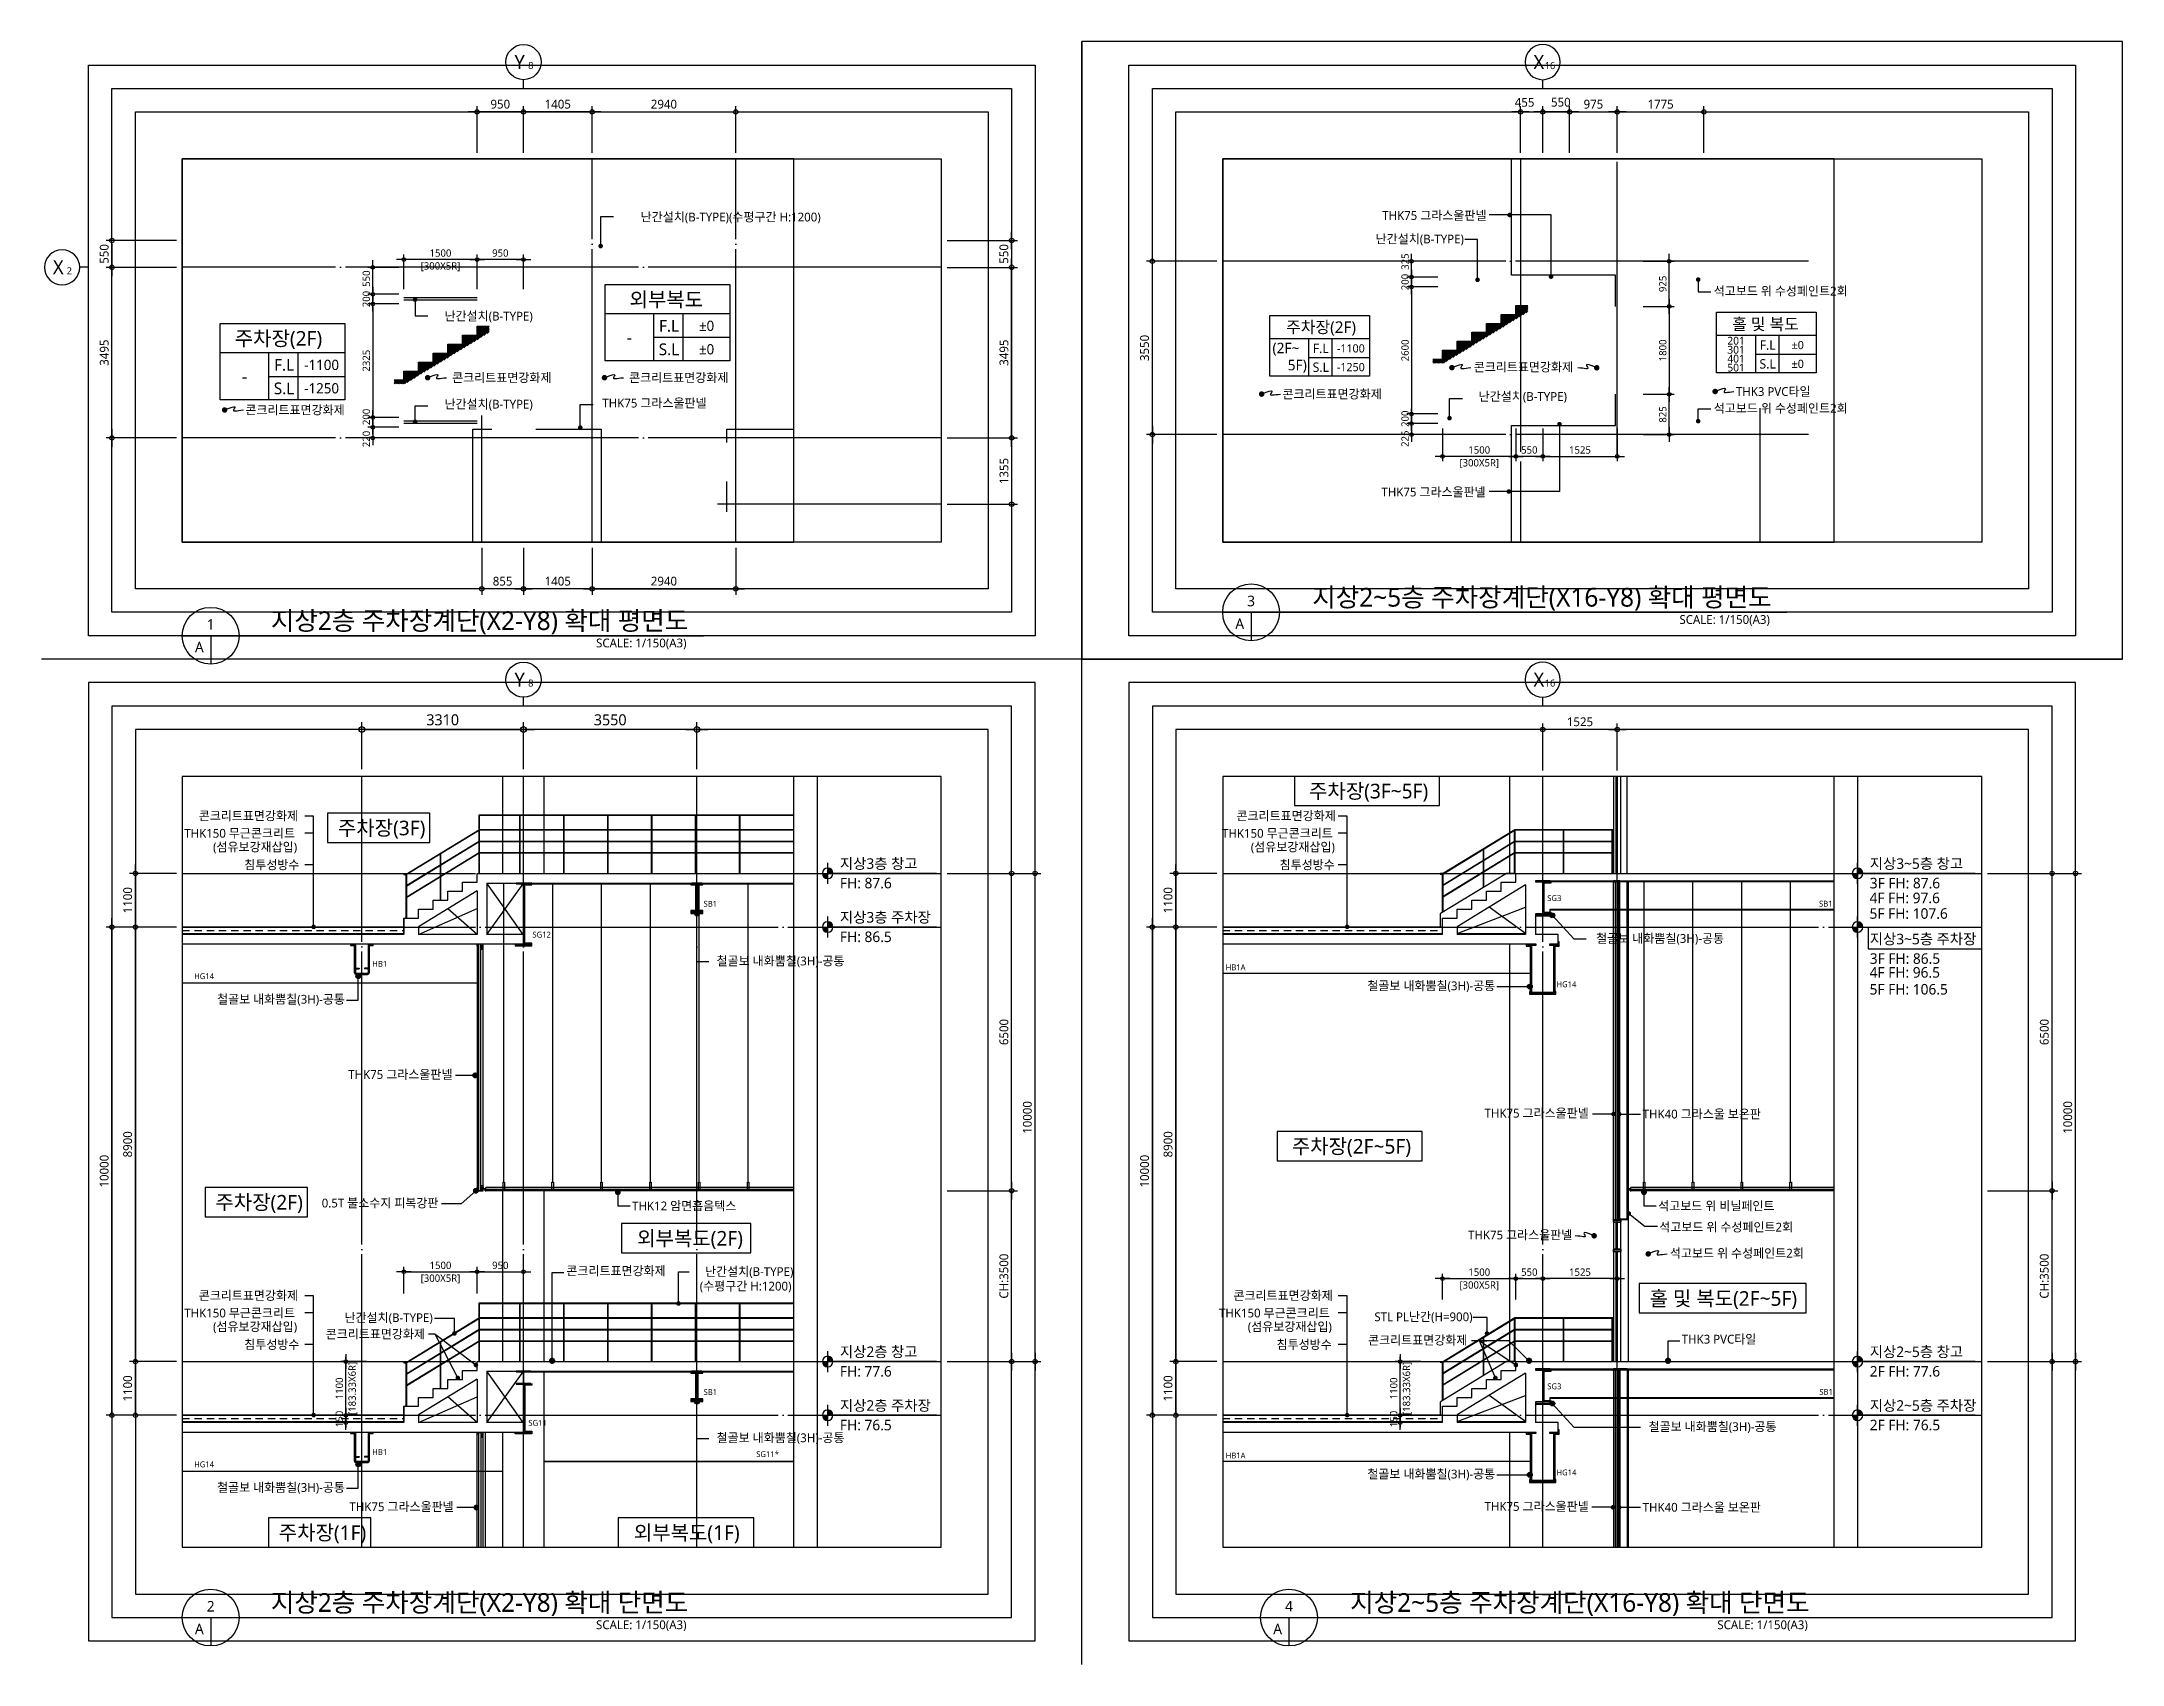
# Model space of a CAD drawing. Header units: millimetres. Extents: x 13515 to 183937, y -33900 to -660.
# Drawn here: x 136665 to 179265, y -33900 to -660 of the extents above; entities that cross this region are included whole.
import ezdxf
from ezdxf.enums import TextEntityAlignment as Align

# ---------------------------------------------------------------- set-up
doc = ezdxf.new("R2010")
doc.units = ezdxf.units.MM
doc.header["$LTSCALE"] = 100
doc.header["$MEASUREMENT"] = 0
doc.header["$PDSIZE"] = -10
for name, pattern in [('CEN', [62, 60, -1, 0, -1]), ('CONTIN', [0]), ('HID', [2.5, 1.5, -1]), ('HIDDEN', [2, 1, -1])]:
    doc.linetypes.add(name, pattern=pattern)
doc.layers.get('0').update_dxf_attribs({"linetype": 'CONTINUOUS'})
doc.layers.get('Defpoints').update_dxf_attribs({"color": 171, "linetype": 'CONTINUOUS'})
for name, color, linetype in [('A-ANNO-LEAD', 5, 'CONTINUOUS'), ('CEN', 1, 'CEN'), ('CON', 2, 'CONTINUOUS'), ('DOOR', 4, 'CONTINUOUS'), ('ELE-6', 8, 'CONTINUOUS'), ('ELE6', 8, 'CONTINUOUS'), ('FIN', 8, 'CONTINUOUS'), ('FIN(패널-T75 글라스울)', 6, 'CONTINUOUS'), ('FIN-2', 9, 'CONTINUOUS'), ('HAT', 8, 'CONTINUOUS'), ('HF', 3, 'CONTINUOUS'), ('INS', 251, 'BATTING'), ('LED', 7, 'CONTINUOUS'), ('NDIM', 7, 'CONTINUOUS'), ('SASAC 도면번호', 6, 'CONTINUOUS'), ('STEEL', 5, 'CONTINUOUS'), ('SYM', 7, 'CONTINUOUS'), ('SYM(AXIS)', 7, 'CONTINUOUS'), ('TEXT', 3, 'CONTINUOUS'), ('TEXT(AXIS)', 2, 'CONTINUOUS'), ('TEXT(노트)', 7, 'CONTINUOUS'), ('TEXT(실명)', 3, 'CONTINUOUS'), ('TEXT-기입', 6, 'CONTINUOUS'), ('TITLE', 7, 'CONTINUOUS'), ('WALL-석고보드', 7, 'CONTINUOUS'), ('wire-meshes', 1, 'CONTINUOUS'), ('방수', 8, 'HIDDEN'), ('스틸', 8, 'CONTINUOUS')]:
    doc.layers.add(name, color=color, linetype=linetype)
doc.styles.add('CGS', font='cgse', dxfattribs={"bigfont": 'cgs'})
doc.styles.add('나눔바른고딕', font='NanumBarunGothic.ttf')
doc.linetypes.add('BATTING', pattern='A,0.0001,-0.1,[134,ltypeshp.shx,S=0.1,R=0,X=-0.1,Y=0],-0.2,[134,ltypeshp.shx,S=0.1,R=180,X=0.1,Y=0],-0.1', length=0.4001)
doc.dimstyles.new('NDIM 1200', dxfattribs={"dimscale": 75, "dimtxt": 3, "dimasz": 1, "dimexe": 2, "dimexo": 2, "dimgap": 1, "dimtad": 1, "dimdec": 0, "dimdsep": 46, "dimtxsty": 'CGS', "dimblk": 'DOT0', "dimcen": 1, "dimdle": 8, "dimclrd": 256, "dimclre": 256, "dimclrt": 256, "dimadec": 0, "dimazin": 0, "dimtfac": 1, "dimtdec": 0, "dimtix": 1, "dimtmove": 2, "dimatfit": 3, "dimldrblk": 'DOT0', "dimfxl": 1, "dimtolj": 1, "dimtzin": 0, "dimlwd": -1, "dimlwe": -1, "dimarcsym": 0})

msp = doc.modelspace()

# ---------------------------------------------------------------- texts
at = {"layer": 'TEXT', "style": '나눔바른고딕'}
for s, p in [('지상2~5층 주차장계단(X16-Y8) 확대 평면도', (172086.3, -12041.6)), ('지상2층 주차장계단(X2-Y8) 확대 평면도', (149906.3, -12521.6)), ('지상2층 주차장계단(X2-Y8) 확대 단면도', (149906.3, -32631.6)), ('지상2~5층 주차장계단(X16-Y8) 확대 단면도', (172862.3, -32631.6))]:
    msp.add_text(s, height=384, dxfattribs=at).set_placement(p, align=Align.MIDDLE_RIGHT)
for s, p in [('3', (161426.8, -12117.3)), ('1', (140126.8, -12597.3)), ('A', (161194.1, -12582.7)), ('A', (139894.1, -13062.7)), ('2', (140126.8, -32707.3)), ('4', (162202.8, -32707.3)), ('A', (139894.1, -33172.7)), ('A', (161970.1, -33172.7))]:
    msp.add_text(s, height=216, dxfattribs=at).set_placement(p, align=Align.MIDDLE)
for p in [(172048.7, -12408.2), (149868.7, -12888.2), (149868.7, -32998.2), (172824.7, -32998.2)]:
    msp.add_text('SCALE: 1/150(A3)', height=180, dxfattribs=at).set_placement(p, align=Align.TOP_RIGHT)
at = {"layer": 'TEXT(AXIS)', "style": '나눔바른고딕'}
for s, height, p in [('Y', 288, (146451.8, -1077.6)), ('8', 144, (146679.3, -1149.6)), ('X', 288, (167318.8, -1077.6)), ('16', 144, (167546.3, -1149.6)), ('X', 288, (137006, -5281.4)), ('2', 144, (137233.6, -5353.3)), ('Y', 288, (146451.8, -13727.6)), ('X', 288, (167318.8, -13727.6)), ('8', 144, (146679.3, -13799.6)), ('16', 144, (167546.3, -13799.6))]:
    msp.add_text(s, height=height, dxfattribs=at).set_placement(p, align=Align.MIDDLE)
for s, p in [('지상3층 창고', (153009, -17496.7)), ('지상3~5층 창고', (174093, -17496.7)), ('FH: 87.6', (153009, -17896.7)), ('3F FH: 87.6', (174093, -17896.7)), ('4F FH: 97.6', (174088.6, -18199.9)), ('지상3층 주차장', (153009, -18596.7)), ('5F FH: 107.6', (174088.6, -18519.1)), ('FH: 86.5', (153009, -18996.7)), ('지상3~5층 주차장', (174093, -19042.4)), ('3F FH: 86.5', (174093, -19442.4)), ('4F FH: 96.5', (174089.8, -19725.4)), ('5F FH: 106.5', (174089.8, -20071.1)), ('지상2층 창고', (153009, -27496.7)), ('지상2~5층 창고', (174093, -27496.7)), ('FH: 77.6', (153009, -27896.7)), ('2F FH: 77.6', (174093, -27896.7)), ('지상2층 주차장', (153009, -28596.7)), ('지상2~5층 주차장', (174093, -28596.7)), ('FH: 76.5', (153009, -28996.7)), ('2F FH: 76.5', (174093, -28996.7))]:
    msp.add_text(s, height=216, dxfattribs=at).set_placement(p, align=Align.MIDDLE_LEFT)
at = {"layer": 'TEXT(노트)', "style": '나눔바른고딕'}
for s, p in [('난간설치(B-TYPE)(수평구간 H:1200)', (152615.8, -4254)), ('THK75 그라스울판넬', (166245.3, -4221.4)), ('난간설치(B-TYPE)', (165784.5, -4703.8)), ('난간설치(B-TYPE)', (146721, -6283.4)), ('난간설치(B-TYPE)', (146721, -8086.5)), ('THK75 그라스울판넬', (150278.4, -8064.6)), ('난간설치(B-TYPE)', (167894.3, -7929.4)), ('THK75 그라스울판넬', (166229.3, -9885.9)), ('철골보 내화뿜칠(3H)-공통', (171109.7, -19030.6)), ('철골보 내화뿜칠(3H)-공통', (153102.2, -19492)), ('철골보 내화뿜칠(3H)-공통', (166424.2, -20000.6)), ('철골보 내화뿜칠(3H)-공통', (142874.2, -20276.1)), ('THK75 그라스울판넬', (145075.9, -21816.7)), ('THK75 그라스울판넬', (168339.9, -22609.5)), ('THK40 그라스울 보온판', (171864.4, -22627.3)), ('0.5T 불소수지 피복강판', (144789.9, -24450.1)), ('THK75 그라스울판넬', (168002.7, -25103.4)), ('난간설치(B-TYPE)', (152056.2, -25854)), ('(수평구간 H:1200)', (152017.4, -26152)), ('난간설치(B-TYPE)', (144673.3, -26798)), ('STL PL난간(H=900)', (165961.8, -26779.9)), ('철골보 내화뿜칠(3H)-공통', (172183.2, -29030.6)), ('철골보 내화뿜칠(3H)-공통', (153102.2, -29258.7)), ('철골보 내화뿜칠(3H)-공통', (142874.2, -30276.1)), ('철골보 내화뿜칠(3H)-공통', (166424.2, -30000.6)), ('THK75 그라스울판넬', (145101.2, -30670.3)), ('THK75 그라스울판넬', (168339.9, -30664.4)), ('THK40 그라스울 보온판', (171864.4, -30682.2))]:
    msp.add_text(s, height=180, dxfattribs=at).set_placement(p, align=Align.MIDDLE_RIGHT)
for s, height, p in [('석고보드 위 수성페인트2회', 180, (170899.6, -5771.2)), ('콘크리트표면강화제', 180, (165985.9, -7327.4)), ('콘크리트표면강화제', 180, (145070.9, -7544.2)), ('콘크리트표면강화제', 180, (148693, -7544.2)), ('콘크리트표면강화제', 180, (140837.8, -8205.6)), ('콘크리트표면강화제', 180, (162069.2, -7880.6)), ('석고보드 위 수성페인트2회', 180, (170899.6, -8171.2)), ('THK3 PVC타일', 180, (171353.5, -7828.1)), ('콘크리트표면강화제', 180, (139881.9, -16519.6)), ('콘크리트표면강화제', 180, (161128.4, -16519.6)), ('THK150 무근콘크리트', 180, (139585.7, -16876.5)), ('THK150 무근콘크리트', 180, (160832.3, -16876.5)), ('(섬유보강재삽입)', 180, (140174.6, -17157.1)), ('침투성방수', 180, (140813.8, -17523.4)), ('(섬유보강재삽입)', 180, (161421.2, -17157.1)), ('침투성방수', 180, (162011.2, -17523.4)), ('SB1', 120, (150218, -18320.7)), ('SG3', 120, (167490.7, -18204.4)), ('SB1', 120, (173053.7, -18318.7)), ('SG12', 120, (146712.6, -18951.9)), ('HB1', 120, (143434.1, -19550.7)), ('HB1A', 120, (160905.9, -19621.6)), ('HG14', 120, (139787.1, -19802.8)), ('HG14', 120, (167678.8, -19968.3)), ('THK12 암면흡음텍스', 180, (148754.8, -24509.2)), ('석고보드 위 비닐페인트', 180, (169761.7, -24509.2)), ('석고보드 위 수성페인트2회', 180, (169783.1, -24943.3)), ('석고보드 위 수성페인트2회', 180, (170002.5, -25477.9)), ('콘크리트표면강화제', 180, (147408.3, -25840.1)), ('콘크리트표면강화제', 180, (139881.9, -26345.4)), ('콘크리트표면강화제', 180, (161066, -26345.4)), ('THK150 무근콘크리트', 180, (139585.7, -26702.3)), ('THK150 무근콘크리트', 180, (160769.9, -26702.3)), ('(섬유보강재삽입)', 180, (140174.6, -26982.9)), ('침투성방수', 180, (140813.8, -27349.1)), ('콘크리트표면강화제', 180, (142480.5, -27134.3)), ('(섬유보강재삽입)', 180, (161358.8, -26982.9)), ('침투성방수', 180, (161948.7, -27349.1)), ('콘크리트표면강화제', 180, (163822, -27260.2)), ('THK3 PVC타일', 180, (170243.5, -27238.4)), ('SB1', 120, (150218, -28320.7)), ('SG3', 120, (167490.7, -28204.4)), ('SB1', 120, (173061.6, -28318.7)), ('SG11', 120, (146629.9, -28951.9)), ('HG14', 120, (139787.1, -29802.8)), ('HB1', 120, (143434.1, -29550.7)), ('SG11*', 120, (151295.8, -29593.1)), ('HB1A', 120, (160905.9, -29621.6)), ('HG14', 120, (167678.8, -29968.3))]:
    msp.add_text(s, height=height, dxfattribs=at).set_placement(p, align=Align.MIDDLE_LEFT)
at = {"layer": 'TEXT(실명)', "style": '나눔바른고딕'}
for s, height, p in [('외부복도', 300, (149454.6, -5941.2)), ('주차장(2F)', 240, (162858.6, -6521)), ('홀 및 복도', 240, (171959.2, -6443.1)), ('주차장(2F)', 300, (141514.2, -6753.2)), ('주차장(3F~5F)', 300, (163833.3, -16025.7)), ('주차장(3F)', 300, (143626.1, -16781.8)), ('주차장(2F~5F)', 300, (163481, -23302.7)), ('주차장(2F)', 300, (141118.4, -24448.4)), ('외부복도(2F)', 300, (149940.2, -25186.5)), ('홀 및 복도(2F~5F)', 300, (171094.9, -26415.8)), ('주차장(1F)', 300, (142415.9, -31215.7)), ('외부복도(1F)', 300, (149872.3, -31215.7))]:
    msp.add_text(s, height=height, dxfattribs=at).set_placement(p, align=Align.MIDDLE)
at = {"layer": 'TEXT-기입', "style": '나눔바른고딕'}
for s, height, p in [('±0', 210, (150278.5, -6481.8)), ('-', 270, (148698.9, -6717.3)), ('201', 160, (171356.3, -6786.7)), ('±0', 168, (172618.3, -6875.7)), ('-1100', 210, (142397.6, -7281.9)), ('±0', 210, (150278.5, -6961.8)), ('(2F~', 216, (162140.9, -6959.7)), ('5F)', 216, (162372.6, -7308.9)), ('-1100', 168, (163469, -6944)), ('-1250', 168, (163469.2, -7327.3)), ('401', 160, (171356.3, -7153.7)), ('301', 160, (171356.3, -6971.2)), ('±0', 168, (172618.3, -7259.7)), ('-', 270, (140818, -7517.4)), ('-1250', 210, (142397.8, -7761.1)), ('501', 160, (171356.3, -7337.2))]:
    msp.add_text(s, height=height, dxfattribs=at).set_placement(p, align=Align.MIDDLE)

# ---------------------------------------------------------------- blocks, each defined once
blk = doc.blocks.new('A$C2F20087E')
at = {"layer": 'SYM(AXIS)'}
blk.add_line((600, 0), (600, 300), dxfattribs=at)
blk.add_circle((600, 900), 600, dxfattribs=at)
blk = doc.blocks.new('A$C51E23882')
at = {"layer": 'TITLE'}
blk.add_lwpolyline([(8500, 0), (0, 0), (0, 5200), (8500, 5200)], close=True, dxfattribs=at)
for points in [[(8500, 3200), (0, 3200)], [(3300, 3200), (3300, 0)], [(5300, 3200), (5300, 0)], [(3300, 1600), (8500, 1600)]]:
    blk.add_lwpolyline(points, dxfattribs=at)
at = {"layer": 'TITLE', "style": '나눔바른고딕'}
for s, p in [('F.L', (4352, 2378)), ('S.L', (4352, 778))]:
    blk.add_text(s, height=800, dxfattribs=at).set_placement(p, align=Align.MIDDLE)
blk = doc.blocks.new('DOT0')
blk.add_line((-3, 0), (3, 0))
at = {"color": 6}
blk.add_circle((0, 0), 0.75, dxfattribs=at)
blk = doc.blocks.new('*D376')
at = {"layer": 'Defpoints', "color": 0, "ltscale": 0.4, "transparency": 16777216}
for p in [(144081, -6034), (143445, -8359), (144081, -8359)]:
    blk.add_point(p, dxfattribs=at)
at = {"layer": 'NDIM', "ltscale": 0.4, "transparency": 16777216}
for p, q in [((143981, -6034), (143345, -6034)), ((143445, -6084), (143445, -8309)), ((143981, -8359), (143345, -8359))]:
    blk.add_line(p, q, dxfattribs=at)
at = {"layer": 'NDIM', "ltscale": 0.4, "transparency": 16777216, "xscale": 50, "yscale": 50, "zscale": 50}
for p, rotation in [((143445, -6034), 90), ((143445, -8359), 270)]:
    blk.add_blockref('DOT0', p, dxfattribs=dict(at, rotation=rotation))
at = {"layer": 'NDIM', "ltscale": 0.4, "transparency": 16777216, "insert": (143313, -7196), "char_height": 150, "attachment_point": 5, "rotation": 90, "style": '나눔바른고딕'}
blk.add_mtext('\\A1;2325', dxfattribs=at)
blk = doc.blocks.new('*D377')
at = {"layer": 'Defpoints', "color": 0, "ltscale": 0.4, "transparency": 16777216}
for p in [(143445, -8359), (144081, -8359), (144081, -8559)]:
    blk.add_point(p, dxfattribs=at)
at = {"layer": 'NDIM', "ltscale": 0.4, "transparency": 16777216}
for p, q in [((143981, -8359), (143345, -8359)), ((143445, -8509), (143445, -8409)), ((143981, -8559), (143345, -8559))]:
    blk.add_line(p, q, dxfattribs=at)
at = {"layer": 'NDIM', "ltscale": 0.4, "transparency": 16777216, "xscale": 50, "yscale": 50, "zscale": 50}
for p, rotation in [((143445, -8359), 90), ((143445, -8559), 270)]:
    blk.add_blockref('DOT0', p, dxfattribs=dict(at, rotation=rotation))
at = {"layer": 'NDIM', "ltscale": 0.4, "transparency": 16777216, "insert": (143313, -8348), "char_height": 150, "attachment_point": 5, "rotation": 90, "style": '나눔바른고딕'}
blk.add_mtext('\\A1;200', dxfattribs=at)
blk = doc.blocks.new('*D378')
at = {"layer": 'Defpoints', "color": 0, "ltscale": 0.4, "transparency": 16777216}
for p in [(143445, -5284), (144081, -5284), (144081, -5834)]:
    blk.add_point(p, dxfattribs=at)
at = {"layer": 'NDIM', "ltscale": 0.4, "transparency": 16777216}
for p, q in [((143981, -5284), (143345, -5284)), ((143445, -5784), (143445, -5334)), ((143981, -5834), (143345, -5834))]:
    blk.add_line(p, q, dxfattribs=at)
at = {"layer": 'NDIM', "ltscale": 0.4, "transparency": 16777216, "xscale": 50, "yscale": 50, "zscale": 50}
for p, rotation in [((143445, -5284), 90), ((143445, -5834), 270)]:
    blk.add_blockref('DOT0', p, dxfattribs=dict(at, rotation=rotation))
at = {"layer": 'NDIM', "ltscale": 0.4, "transparency": 16777216, "insert": (143313, -5516), "char_height": 150, "attachment_point": 5, "rotation": 90, "style": '나눔바른고딕'}
blk.add_mtext('\\A1;550', dxfattribs=at)
blk = doc.blocks.new('*D379')
at = {"layer": 'Defpoints', "color": 0, "ltscale": 0.4, "transparency": 16777216}
for p in [(143445, -8779), (144081, -8559), (144081, -8779)]:
    blk.add_point(p, dxfattribs=at)
at = {"layer": 'NDIM', "ltscale": 0.4, "transparency": 16777216}
for p, q in [((143981, -8559), (143345, -8559)), ((143981, -8779), (143345, -8779)), ((143445, -8609), (143445, -8729))]:
    blk.add_line(p, q, dxfattribs=at)
at = {"layer": 'NDIM', "ltscale": 0.4, "transparency": 16777216, "xscale": 50, "yscale": 50, "zscale": 50}
for p, rotation in [((143445, -8559), 90), ((143445, -8779), 270)]:
    blk.add_blockref('DOT0', p, dxfattribs=dict(at, rotation=rotation))
at = {"layer": 'NDIM', "ltscale": 0.4, "transparency": 16777216, "insert": (143313, -8800), "char_height": 150, "attachment_point": 5, "rotation": 90, "style": '나눔바른고딕'}
blk.add_mtext('\\A1;220', dxfattribs=at)
blk = doc.blocks.new('*D380')
at = {"layer": 'Defpoints', "color": 0, "ltscale": 0.4, "transparency": 16777216}
for p in [(143445, -5834), (144081, -5834), (144081, -6034)]:
    blk.add_point(p, dxfattribs=at)
at = {"layer": 'NDIM', "ltscale": 0.4, "transparency": 16777216}
for p, q in [((143981, -5834), (143345, -5834)), ((143445, -5784), (143445, -5734)), ((143445, -6034), (143445, -5834)), ((143981, -6034), (143345, -6034)), ((143445, -6084), (143445, -6134))]:
    blk.add_line(p, q, dxfattribs=at)
at = {"layer": 'NDIM', "ltscale": 0.4, "transparency": 16777216, "xscale": 50, "yscale": 50, "zscale": 50}
for p, rotation in [((143445, -5834), 270), ((143445, -6034), 90)]:
    blk.add_blockref('DOT0', p, dxfattribs=dict(at, rotation=rotation))
at = {"layer": 'NDIM', "ltscale": 0.4, "transparency": 16777216, "insert": (143313, -5934), "char_height": 150, "attachment_point": 5, "rotation": 90, "style": '나눔바른고딕'}
blk.add_mtext('\\A1;200', dxfattribs=at)
blk = doc.blocks.new('*D381')
at = {"layer": 'Defpoints', "color": 0, "ltscale": 0.4, "transparency": 16777216}
for p in [(145581, -5124), (145581, -5834), (146531, -5834)]:
    blk.add_point(p, dxfattribs=at)
at = {"layer": 'NDIM', "ltscale": 0.4, "transparency": 16777216}
for p, q in [((145581, -5734), (145581, -5024)), ((146531, -5734), (146531, -5024)), ((146481, -5124), (145631, -5124))]:
    blk.add_line(p, q, dxfattribs=at)
at = {"layer": 'NDIM', "ltscale": 0.4, "transparency": 16777216, "xscale": 50, "yscale": 50, "zscale": 50, "rotation": 180}
blk.add_blockref('DOT0', (145581, -5124), dxfattribs=at)
at = {"layer": 'NDIM', "ltscale": 0.4, "transparency": 16777216, "xscale": 50, "yscale": 50, "zscale": 50}
blk.add_blockref('DOT0', (146531, -5124), dxfattribs=at)
at = {"layer": 'NDIM', "ltscale": 0.4, "transparency": 16777216, "insert": (146056, -4992), "char_height": 150, "attachment_point": 5, "style": '나눔바른고딕'}
blk.add_mtext('\\A1;950', dxfattribs=at)
blk = doc.blocks.new('*D382')
at = {"layer": 'Defpoints', "color": 0, "ltscale": 0.4, "transparency": 16777216}
for p in [(144081, -5124), (144081, -5834), (145581, -5834)]:
    blk.add_point(p, dxfattribs=at)
at = {"layer": 'NDIM', "ltscale": 0.4, "transparency": 16777216}
for p, q in [((144081, -5734), (144081, -5024)), ((145581, -5734), (145581, -5024)), ((145531, -5124), (144131, -5124))]:
    blk.add_line(p, q, dxfattribs=at)
at = {"layer": 'NDIM', "ltscale": 0.4, "transparency": 16777216, "xscale": 50, "yscale": 50, "zscale": 50, "rotation": 180}
blk.add_blockref('DOT0', (144081, -5124), dxfattribs=at)
at = {"layer": 'NDIM', "ltscale": 0.4, "transparency": 16777216, "xscale": 50, "yscale": 50, "zscale": 50}
blk.add_blockref('DOT0', (145581, -5124), dxfattribs=at)
at = {"layer": 'NDIM', "ltscale": 0.4, "transparency": 16777216, "char_height": 150, "attachment_point": 5, "style": '나눔바른고딕'}
for s, insert in [('\\A1;1500', (144831, -4992)), ('\\A1;[300X5R]', (144831, -5271))]:
    blk.add_mtext(s, dxfattribs=dict(at, insert=insert))
blk = doc.blocks.new('*D369')
at = {"layer": 'Defpoints', "color": 0, "ltscale": 0.4, "transparency": 16777216}
for p in [(138105, -5284), (139545, -5284), (139545, -8779)]:
    blk.add_point(p, dxfattribs=at)
at = {"layer": 'NDIM', "ltscale": 0.4, "transparency": 16777216}
for p, q in [((139425, -5284), (137985, -5284)), ((138105, -8719), (138105, -5344)), ((139425, -8779), (137985, -8779))]:
    blk.add_line(p, q, dxfattribs=at)
at = {"layer": 'NDIM', "ltscale": 0.4, "transparency": 16777216, "xscale": 60, "yscale": 60, "zscale": 60}
for p, rotation in [((138105, -5284), 90), ((138105, -8779), 270)]:
    blk.add_blockref('DOT0', p, dxfattribs=dict(at, rotation=rotation))
at = {"layer": 'NDIM', "ltscale": 0.4, "transparency": 16777216, "insert": (137948, -7031), "char_height": 180, "attachment_point": 5, "rotation": 90, "style": '나눔바른고딕'}
blk.add_mtext('\\A1;3495', dxfattribs=at)
blk = doc.blocks.new('*D370')
at = {"layer": 'Defpoints', "color": 0, "ltscale": 0.4, "transparency": 16777216}
for p in [(147936, -10910), (150876, -10910), (150876, -11870)]:
    blk.add_point(p, dxfattribs=at)
at = {"layer": 'NDIM', "ltscale": 0.4, "transparency": 16777216}
for p, q in [((147936, -11030), (147936, -11990)), ((150876, -11030), (150876, -11990)), ((147996, -11870), (150816, -11870))]:
    blk.add_line(p, q, dxfattribs=at)
at = {"layer": 'NDIM', "ltscale": 0.4, "transparency": 16777216, "xscale": 60, "yscale": 60, "zscale": 60, "rotation": 180}
blk.add_blockref('DOT0', (147936, -11870), dxfattribs=at)
at = {"layer": 'NDIM', "ltscale": 0.4, "transparency": 16777216, "xscale": 60, "yscale": 60, "zscale": 60}
blk.add_blockref('DOT0', (150876, -11870), dxfattribs=at)
at = {"layer": 'NDIM', "ltscale": 0.4, "transparency": 16777216, "insert": (149406, -11712), "char_height": 180, "attachment_point": 5, "style": '나눔바른고딕'}
blk.add_mtext('\\A1;2940', dxfattribs=at)
blk = doc.blocks.new('*D371')
at = {"layer": 'Defpoints', "color": 0, "ltscale": 0.4, "transparency": 16777216}
for p in [(146531, -10910), (147936, -10910), (146531, -11870)]:
    blk.add_point(p, dxfattribs=at)
at = {"layer": 'NDIM', "ltscale": 0.4, "transparency": 16777216}
for p, q in [((146531, -11030), (146531, -11990)), ((147936, -11030), (147936, -11990)), ((147876, -11870), (146591, -11870))]:
    blk.add_line(p, q, dxfattribs=at)
at = {"layer": 'NDIM', "ltscale": 0.4, "transparency": 16777216, "xscale": 60, "yscale": 60, "zscale": 60, "rotation": 180}
blk.add_blockref('DOT0', (146531, -11870), dxfattribs=at)
at = {"layer": 'NDIM', "ltscale": 0.4, "transparency": 16777216, "xscale": 60, "yscale": 60, "zscale": 60}
blk.add_blockref('DOT0', (147936, -11870), dxfattribs=at)
at = {"layer": 'NDIM', "ltscale": 0.4, "transparency": 16777216, "insert": (147233, -11712), "char_height": 180, "attachment_point": 5, "style": '나눔바른고딕'}
blk.add_mtext('\\A1;1405', dxfattribs=at)
blk = doc.blocks.new('*D372')
at = {"layer": 'Defpoints', "color": 0, "ltscale": 0.4, "transparency": 16777216}
for p in [(145676, -10910), (146531, -10910), (145676, -11870)]:
    blk.add_point(p, dxfattribs=at)
at = {"layer": 'NDIM', "ltscale": 0.4, "transparency": 16777216}
for p, q in [((145676, -11030), (145676, -11990)), ((146531, -11030), (146531, -11990)), ((146471, -11870), (145736, -11870))]:
    blk.add_line(p, q, dxfattribs=at)
at = {"layer": 'NDIM', "ltscale": 0.4, "transparency": 16777216, "xscale": 60, "yscale": 60, "zscale": 60, "rotation": 180}
blk.add_blockref('DOT0', (145676, -11870), dxfattribs=at)
at = {"layer": 'NDIM', "ltscale": 0.4, "transparency": 16777216, "xscale": 60, "yscale": 60, "zscale": 60}
blk.add_blockref('DOT0', (146531, -11870), dxfattribs=at)
at = {"layer": 'NDIM', "ltscale": 0.4, "transparency": 16777216, "insert": (146103, -11713), "char_height": 180, "attachment_point": 5, "style": '나눔바른고딕'}
blk.add_mtext('\\A1;855', dxfattribs=at)
blk = doc.blocks.new('*D373')
at = {"layer": 'Defpoints', "color": 0, "ltscale": 0.4, "transparency": 16777216}
for p in [(150876, -2100), (147936, -3060), (150876, -3060)]:
    blk.add_point(p, dxfattribs=at)
at = {"layer": 'NDIM', "ltscale": 0.4, "transparency": 16777216}
for p, q in [((147936, -2940), (147936, -1980)), ((147996, -2100), (150816, -2100)), ((150876, -2940), (150876, -1980))]:
    blk.add_line(p, q, dxfattribs=at)
at = {"layer": 'NDIM', "ltscale": 0.4, "transparency": 16777216, "xscale": 60, "yscale": 60, "zscale": 60, "rotation": 180}
blk.add_blockref('DOT0', (147936, -2100), dxfattribs=at)
at = {"layer": 'NDIM', "ltscale": 0.4, "transparency": 16777216, "xscale": 60, "yscale": 60, "zscale": 60}
blk.add_blockref('DOT0', (150876, -2100), dxfattribs=at)
at = {"layer": 'NDIM', "ltscale": 0.4, "transparency": 16777216, "insert": (149406, -1942), "char_height": 180, "attachment_point": 5, "style": '나눔바른고딕'}
blk.add_mtext('\\A1;2940', dxfattribs=at)
blk = doc.blocks.new('*D374')
at = {"layer": 'Defpoints', "color": 0, "ltscale": 0.4, "transparency": 16777216}
for p in [(146531, -2100), (146531, -3060), (147936, -3060)]:
    blk.add_point(p, dxfattribs=at)
at = {"layer": 'NDIM', "ltscale": 0.4, "transparency": 16777216}
for p, q in [((146531, -2940), (146531, -1980)), ((147876, -2100), (146591, -2100)), ((147936, -2940), (147936, -1980))]:
    blk.add_line(p, q, dxfattribs=at)
at = {"layer": 'NDIM', "ltscale": 0.4, "transparency": 16777216, "xscale": 60, "yscale": 60, "zscale": 60, "rotation": 180}
blk.add_blockref('DOT0', (146531, -2100), dxfattribs=at)
at = {"layer": 'NDIM', "ltscale": 0.4, "transparency": 16777216, "xscale": 60, "yscale": 60, "zscale": 60}
blk.add_blockref('DOT0', (147936, -2100), dxfattribs=at)
at = {"layer": 'NDIM', "ltscale": 0.4, "transparency": 16777216, "insert": (147233, -1942), "char_height": 180, "attachment_point": 5, "style": '나눔바른고딕'}
blk.add_mtext('\\A1;1405', dxfattribs=at)
blk = doc.blocks.new('*D375')
at = {"layer": 'Defpoints', "color": 0, "ltscale": 0.4, "transparency": 16777216}
for p in [(145581, -2100), (145581, -3060), (146531, -3060)]:
    blk.add_point(p, dxfattribs=at)
at = {"layer": 'NDIM', "ltscale": 0.4, "transparency": 16777216}
for p, q in [((145581, -2940), (145581, -1980)), ((146471, -2100), (145641, -2100)), ((146531, -2940), (146531, -1980))]:
    blk.add_line(p, q, dxfattribs=at)
at = {"layer": 'NDIM', "ltscale": 0.4, "transparency": 16777216, "xscale": 60, "yscale": 60, "zscale": 60, "rotation": 180}
blk.add_blockref('DOT0', (145581, -2100), dxfattribs=at)
at = {"layer": 'NDIM', "ltscale": 0.4, "transparency": 16777216, "xscale": 60, "yscale": 60, "zscale": 60}
blk.add_blockref('DOT0', (146531, -2100), dxfattribs=at)
at = {"layer": 'NDIM', "ltscale": 0.4, "transparency": 16777216, "insert": (146056, -1942), "char_height": 180, "attachment_point": 5, "style": '나눔바른고딕'}
blk.add_mtext('\\A1;950', dxfattribs=at)
blk = doc.blocks.new('*D383')
at = {"layer": 'Defpoints', "color": 0, "ltscale": 0.4, "transparency": 16777216}
for p in [(155085, -5284), (156525, -5284), (155085, -8779)]:
    blk.add_point(p, dxfattribs=at)
at = {"layer": 'NDIM', "ltscale": 0.4, "transparency": 16777216}
for p, q in [((155205, -5284), (156645, -5284)), ((156525, -8719), (156525, -5344)), ((155205, -8779), (156645, -8779))]:
    blk.add_line(p, q, dxfattribs=at)
at = {"layer": 'NDIM', "ltscale": 0.4, "transparency": 16777216, "xscale": 60, "yscale": 60, "zscale": 60}
for p, rotation in [((156525, -5284), 90), ((156525, -8779), 270)]:
    blk.add_blockref('DOT0', p, dxfattribs=dict(at, rotation=rotation))
at = {"layer": 'NDIM', "ltscale": 0.4, "transparency": 16777216, "insert": (156368, -7031), "char_height": 180, "attachment_point": 5, "rotation": 90, "style": '나눔바른고딕'}
blk.add_mtext('\\A1;3495', dxfattribs=at)
blk = doc.blocks.new('*D384')
at = {"layer": 'Defpoints', "color": 0, "ltscale": 0.4, "transparency": 16777216}
for p in [(155085, -8779), (155085, -10134), (156525, -10134)]:
    blk.add_point(p, dxfattribs=at)
at = {"layer": 'NDIM', "ltscale": 0.4, "transparency": 16777216}
for p, q in [((155205, -8779), (156645, -8779)), ((156525, -8839), (156525, -10074)), ((155205, -10134), (156645, -10134))]:
    blk.add_line(p, q, dxfattribs=at)
at = {"layer": 'NDIM', "ltscale": 0.4, "transparency": 16777216, "xscale": 60, "yscale": 60, "zscale": 60}
for p, rotation in [((156525, -8779), 90), ((156525, -10134), 270)]:
    blk.add_blockref('DOT0', p, dxfattribs=dict(at, rotation=rotation))
at = {"layer": 'NDIM', "ltscale": 0.4, "transparency": 16777216, "insert": (156368, -9456), "char_height": 180, "attachment_point": 5, "rotation": 90, "style": '나눔바른고딕'}
blk.add_mtext('\\A1;1355', dxfattribs=at)
blk = doc.blocks.new('*D385')
at = {"layer": 'Defpoints', "color": 0, "ltscale": 0.4, "transparency": 16777216}
for p in [(155085, -4734), (155085, -5284), (156525, -5284)]:
    blk.add_point(p, dxfattribs=at)
at = {"layer": 'NDIM', "ltscale": 0.4, "transparency": 16777216}
for p, q in [((155205, -4734), (156645, -4734)), ((156525, -4794), (156525, -5224)), ((155205, -5284), (156645, -5284))]:
    blk.add_line(p, q, dxfattribs=at)
at = {"layer": 'NDIM', "ltscale": 0.4, "transparency": 16777216, "xscale": 60, "yscale": 60, "zscale": 60}
for p, rotation in [((156525, -4734), 90), ((156525, -5284), 270)]:
    blk.add_blockref('DOT0', p, dxfattribs=dict(at, rotation=rotation))
at = {"layer": 'NDIM', "ltscale": 0.4, "transparency": 16777216, "insert": (156367, -5009), "char_height": 180, "attachment_point": 5, "rotation": 90, "style": '나눔바른고딕'}
blk.add_mtext('\\A1;550', dxfattribs=at)
blk = doc.blocks.new('*D386')
at = {"layer": 'Defpoints', "color": 0, "ltscale": 0.4, "transparency": 16777216}
for p in [(139545, -4734), (138105, -5284), (139545, -5284)]:
    blk.add_point(p, dxfattribs=at)
at = {"layer": 'NDIM', "ltscale": 0.4, "transparency": 16777216}
for p, q in [((139425, -4734), (137985, -4734)), ((138105, -4794), (138105, -5224)), ((139425, -5284), (137985, -5284))]:
    blk.add_line(p, q, dxfattribs=at)
at = {"layer": 'NDIM', "ltscale": 0.4, "transparency": 16777216, "xscale": 60, "yscale": 60, "zscale": 60}
for p, rotation in [((138105, -4734), 90), ((138105, -5284), 270)]:
    blk.add_blockref('DOT0', p, dxfattribs=dict(at, rotation=rotation))
at = {"layer": 'NDIM', "ltscale": 0.4, "transparency": 16777216, "insert": (137947, -5009), "char_height": 180, "attachment_point": 5, "rotation": 90, "style": '나눔바른고딕'}
blk.add_mtext('\\A1;550', dxfattribs=at)
blk = doc.blocks.new('*D388')
at = {"layer": 'Defpoints', "color": 0, "ltscale": 0.4, "transparency": 16777216}
for p in [(167398, -2100), (166943, -3060), (167398, -3060)]:
    blk.add_point(p, dxfattribs=at)
at = {"layer": 'NDIM', "ltscale": 0.4, "transparency": 16777216}
for p, q in [((166943, -2940), (166943, -1980)), ((167003, -2100), (167338, -2100)), ((167398, -2940), (167398, -1980))]:
    blk.add_line(p, q, dxfattribs=at)
at = {"layer": 'NDIM', "ltscale": 0.4, "transparency": 16777216, "xscale": 60, "yscale": 60, "zscale": 60, "rotation": 180}
blk.add_blockref('DOT0', (166943, -2100), dxfattribs=at)
at = {"layer": 'NDIM', "ltscale": 0.4, "transparency": 16777216, "xscale": 60, "yscale": 60, "zscale": 60}
blk.add_blockref('DOT0', (167398, -2100), dxfattribs=at)
at = {"layer": 'NDIM', "ltscale": 0.4, "transparency": 16777216, "insert": (167026, -1905), "char_height": 180, "attachment_point": 5, "style": '나눔바른고딕'}
blk.add_mtext('\\A1;455', dxfattribs=at)
blk = doc.blocks.new('*D389')
at = {"layer": 'Defpoints', "color": 0, "ltscale": 0.4, "transparency": 16777216}
for p in [(167398, -2100), (167398, -3060), (167948, -3060)]:
    blk.add_point(p, dxfattribs=at)
at = {"layer": 'NDIM', "ltscale": 0.4, "transparency": 16777216}
for p, q in [((167398, -2940), (167398, -1980)), ((167888, -2100), (167458, -2100)), ((167948, -2940), (167948, -1980))]:
    blk.add_line(p, q, dxfattribs=at)
at = {"layer": 'NDIM', "ltscale": 0.4, "transparency": 16777216, "xscale": 60, "yscale": 60, "zscale": 60, "rotation": 180}
blk.add_blockref('DOT0', (167398, -2100), dxfattribs=at)
at = {"layer": 'NDIM', "ltscale": 0.4, "transparency": 16777216, "xscale": 60, "yscale": 60, "zscale": 60}
blk.add_blockref('DOT0', (167948, -2100), dxfattribs=at)
at = {"layer": 'NDIM', "ltscale": 0.4, "transparency": 16777216, "insert": (167769, -1903), "char_height": 180, "attachment_point": 5, "style": '나눔바른고딕'}
blk.add_mtext('\\A1;550', dxfattribs=at)
blk = doc.blocks.new('*D390')
at = {"layer": 'Defpoints', "color": 0, "ltscale": 0.4, "transparency": 16777216}
for p in [(168923, -2100), (167948, -3060), (168923, -3060)]:
    blk.add_point(p, dxfattribs=at)
at = {"layer": 'NDIM', "ltscale": 0.4, "transparency": 16777216}
for p, q in [((167948, -2940), (167948, -1980)), ((168008, -2100), (168863, -2100)), ((168923, -2940), (168923, -1980))]:
    blk.add_line(p, q, dxfattribs=at)
at = {"layer": 'NDIM', "ltscale": 0.4, "transparency": 16777216, "xscale": 60, "yscale": 60, "zscale": 60, "rotation": 180}
blk.add_blockref('DOT0', (167948, -2100), dxfattribs=at)
at = {"layer": 'NDIM', "ltscale": 0.4, "transparency": 16777216, "xscale": 60, "yscale": 60, "zscale": 60}
blk.add_blockref('DOT0', (168923, -2100), dxfattribs=at)
at = {"layer": 'NDIM', "ltscale": 0.4, "transparency": 16777216, "insert": (168435, -1943), "char_height": 180, "attachment_point": 5, "style": '나눔바른고딕'}
blk.add_mtext('\\A1;975', dxfattribs=at)
blk = doc.blocks.new('*D391')
at = {"layer": 'Defpoints', "color": 0, "ltscale": 0.4, "transparency": 16777216}
for p in [(159405, -5160), (160845, -5160), (160845, -8710)]:
    blk.add_point(p, dxfattribs=at)
at = {"layer": 'NDIM', "ltscale": 0.4, "transparency": 16777216}
for p, q in [((160725, -5160), (159285, -5160)), ((159405, -8650), (159405, -5220)), ((160725, -8710), (159285, -8710))]:
    blk.add_line(p, q, dxfattribs=at)
at = {"layer": 'NDIM', "ltscale": 0.4, "transparency": 16777216, "xscale": 60, "yscale": 60, "zscale": 60}
for p, rotation in [((159405, -5160), 90), ((159405, -8710), 270)]:
    blk.add_blockref('DOT0', p, dxfattribs=dict(at, rotation=rotation))
at = {"layer": 'NDIM', "ltscale": 0.4, "transparency": 16777216, "insert": (159247, -6935), "char_height": 180, "attachment_point": 5, "rotation": 90, "style": '나눔바른고딕'}
blk.add_mtext('\\A1;3550', dxfattribs=at)
blk = doc.blocks.new('*D392')
at = {"layer": 'Defpoints', "color": 0, "ltscale": 0.4, "transparency": 16777216}
for p in [(165348, -5685), (164712, -8285), (165348, -8285)]:
    blk.add_point(p, dxfattribs=at)
at = {"layer": 'NDIM', "ltscale": 0.4, "transparency": 16777216}
for p, q in [((165248, -5685), (164612, -5685)), ((164712, -5735), (164712, -8235)), ((165248, -8285), (164612, -8285))]:
    blk.add_line(p, q, dxfattribs=at)
at = {"layer": 'NDIM', "ltscale": 0.4, "transparency": 16777216, "xscale": 50, "yscale": 50, "zscale": 50}
for p, rotation in [((164712, -5685), 90), ((164712, -8285), 270)]:
    blk.add_blockref('DOT0', p, dxfattribs=dict(at, rotation=rotation))
at = {"layer": 'NDIM', "ltscale": 0.4, "transparency": 16777216, "insert": (164580, -6985), "char_height": 150, "attachment_point": 5, "rotation": 90, "style": '나눔바른고딕'}
blk.add_mtext('\\A1;2600', dxfattribs=at)
blk = doc.blocks.new('*D393')
at = {"layer": 'Defpoints', "color": 0, "ltscale": 0.4, "transparency": 16777216}
for p in [(164712, -8285), (165348, -8285), (165348, -8485)]:
    blk.add_point(p, dxfattribs=at)
at = {"layer": 'NDIM', "ltscale": 0.4, "transparency": 16777216}
for p, q in [((165248, -8285), (164612, -8285)), ((165248, -8485), (164612, -8485)), ((164712, -8235), (164712, -8185)), ((164712, -8485), (164712, -8285)), ((164712, -8535), (164712, -8585))]:
    blk.add_line(p, q, dxfattribs=at)
at = {"layer": 'NDIM', "ltscale": 0.4, "transparency": 16777216, "xscale": 50, "yscale": 50, "zscale": 50}
for p, rotation in [((164712, -8285), 270), ((164712, -8485), 90)]:
    blk.add_blockref('DOT0', p, dxfattribs=dict(at, rotation=rotation))
at = {"layer": 'NDIM', "ltscale": 0.4, "transparency": 16777216, "insert": (164580, -8385), "char_height": 150, "attachment_point": 5, "rotation": 90, "style": '나눔바른고딕'}
blk.add_mtext('\\A1;200', dxfattribs=at)
blk = doc.blocks.new('*D394')
at = {"layer": 'Defpoints', "color": 0, "ltscale": 0.4, "transparency": 16777216}
for p in [(164712, -5160), (165348, -5160), (165348, -5485)]:
    blk.add_point(p, dxfattribs=at)
at = {"layer": 'NDIM', "ltscale": 0.4, "transparency": 16777216}
for p, q in [((165248, -5160), (164612, -5160)), ((165248, -5485), (164612, -5485)), ((164712, -5435), (164712, -5210))]:
    blk.add_line(p, q, dxfattribs=at)
at = {"layer": 'NDIM', "ltscale": 0.4, "transparency": 16777216, "xscale": 50, "yscale": 50, "zscale": 50}
for p, rotation in [((164712, -5160), 90), ((164712, -5485), 270)]:
    blk.add_blockref('DOT0', p, dxfattribs=dict(at, rotation=rotation))
at = {"layer": 'NDIM', "ltscale": 0.4, "transparency": 16777216, "insert": (164580, -5167), "char_height": 150, "attachment_point": 5, "rotation": 90, "style": '나눔바른고딕'}
blk.add_mtext('\\A1;325', dxfattribs=at)
blk = doc.blocks.new('*D395')
at = {"layer": 'Defpoints', "color": 0, "ltscale": 0.4, "transparency": 16777216}
for p in [(165348, -8485), (164712, -8710), (165348, -8710)]:
    blk.add_point(p, dxfattribs=at)
at = {"layer": 'NDIM', "ltscale": 0.4, "transparency": 16777216}
for p, q in [((165248, -8485), (164612, -8485)), ((165248, -8710), (164612, -8710)), ((164712, -8535), (164712, -8660))]:
    blk.add_line(p, q, dxfattribs=at)
at = {"layer": 'NDIM', "ltscale": 0.4, "transparency": 16777216, "xscale": 50, "yscale": 50, "zscale": 50}
for p, rotation in [((164712, -8485), 90), ((164712, -8710), 270)]:
    blk.add_blockref('DOT0', p, dxfattribs=dict(at, rotation=rotation))
at = {"layer": 'NDIM', "ltscale": 0.4, "transparency": 16777216, "insert": (164580, -8794), "char_height": 150, "attachment_point": 5, "rotation": 90, "style": '나눔바른고딕'}
blk.add_mtext('\\A1;225', dxfattribs=at)
blk = doc.blocks.new('*D396')
at = {"layer": 'Defpoints', "color": 0, "ltscale": 0.4, "transparency": 16777216}
for p in [(164712, -5485), (165348, -5485), (165348, -5685)]:
    blk.add_point(p, dxfattribs=at)
at = {"layer": 'NDIM', "ltscale": 0.4, "transparency": 16777216}
for p, q in [((165248, -5485), (164612, -5485)), ((164712, -5435), (164712, -5385)), ((164712, -5685), (164712, -5485)), ((165248, -5685), (164612, -5685)), ((164712, -5735), (164712, -5785))]:
    blk.add_line(p, q, dxfattribs=at)
at = {"layer": 'NDIM', "ltscale": 0.4, "transparency": 16777216, "xscale": 50, "yscale": 50, "zscale": 50}
for p, rotation in [((164712, -5485), 270), ((164712, -5685), 90)]:
    blk.add_blockref('DOT0', p, dxfattribs=dict(at, rotation=rotation))
at = {"layer": 'NDIM', "ltscale": 0.4, "transparency": 16777216, "insert": (164580, -5585), "char_height": 150, "attachment_point": 5, "rotation": 90, "style": '나눔바른고딕'}
blk.add_mtext('\\A1;200', dxfattribs=at)
blk = doc.blocks.new('*D397')
at = {"layer": 'Defpoints', "color": 0, "ltscale": 0.4, "transparency": 16777216}
for p in [(166848, -8485), (167398, -8485), (166848, -9156)]:
    blk.add_point(p, dxfattribs=at)
at = {"layer": 'NDIM', "ltscale": 0.4, "transparency": 16777216}
for p, q in [((166848, -8585), (166848, -9256)), ((167398, -8585), (167398, -9256)), ((167348, -9156), (166898, -9156))]:
    blk.add_line(p, q, dxfattribs=at)
at = {"layer": 'NDIM', "ltscale": 0.4, "transparency": 16777216, "xscale": 50, "yscale": 50, "zscale": 50, "rotation": 180}
blk.add_blockref('DOT0', (166848, -9156), dxfattribs=at)
at = {"layer": 'NDIM', "ltscale": 0.4, "transparency": 16777216, "xscale": 50, "yscale": 50, "zscale": 50}
blk.add_blockref('DOT0', (167398, -9156), dxfattribs=at)
at = {"layer": 'NDIM', "ltscale": 0.4, "transparency": 16777216, "insert": (167123, -9025), "char_height": 150, "attachment_point": 5, "style": '나눔바른고딕'}
blk.add_mtext('\\A1;550', dxfattribs=at)
blk = doc.blocks.new('*D398')
at = {"layer": 'Defpoints', "color": 0, "ltscale": 0.4, "transparency": 16777216}
for p in [(165348, -8485), (166848, -8485), (165348, -9156)]:
    blk.add_point(p, dxfattribs=at)
at = {"layer": 'NDIM', "ltscale": 0.4, "transparency": 16777216}
for p, q in [((165348, -8585), (165348, -9256)), ((166848, -8585), (166848, -9256)), ((166798, -9156), (165398, -9156))]:
    blk.add_line(p, q, dxfattribs=at)
at = {"layer": 'NDIM', "ltscale": 0.4, "transparency": 16777216, "xscale": 50, "yscale": 50, "zscale": 50, "rotation": 180}
blk.add_blockref('DOT0', (165348, -9156), dxfattribs=at)
at = {"layer": 'NDIM', "ltscale": 0.4, "transparency": 16777216, "xscale": 50, "yscale": 50, "zscale": 50}
blk.add_blockref('DOT0', (166848, -9156), dxfattribs=at)
at = {"layer": 'NDIM', "ltscale": 0.4, "transparency": 16777216, "char_height": 150, "attachment_point": 5, "style": '나눔바른고딕'}
for s, insert in [('\\A1;[300X5R]', (166098, -9304)), ('\\A1;1500', (166098, -9025))]:
    blk.add_mtext(s, dxfattribs=dict(at, insert=insert))
blk = doc.blocks.new('*D399')
at = {"layer": 'Defpoints', "color": 0, "ltscale": 0.4, "transparency": 16777216}
for p in [(170698, -2100), (168923, -3060), (170698, -3060)]:
    blk.add_point(p, dxfattribs=at)
at = {"layer": 'NDIM', "ltscale": 0.4, "transparency": 16777216}
for p, q in [((168923, -2940), (168923, -1980)), ((168983, -2100), (170638, -2100)), ((170698, -2940), (170698, -1980))]:
    blk.add_line(p, q, dxfattribs=at)
at = {"layer": 'NDIM', "ltscale": 0.4, "transparency": 16777216, "xscale": 60, "yscale": 60, "zscale": 60, "rotation": 180}
blk.add_blockref('DOT0', (168923, -2100), dxfattribs=at)
at = {"layer": 'NDIM', "ltscale": 0.4, "transparency": 16777216, "xscale": 60, "yscale": 60, "zscale": 60}
blk.add_blockref('DOT0', (170698, -2100), dxfattribs=at)
at = {"layer": 'NDIM', "ltscale": 0.4, "transparency": 16777216, "insert": (169810, -1944), "char_height": 180, "attachment_point": 5, "style": '나눔바른고딕'}
blk.add_mtext('\\A1;1775', dxfattribs=at)
blk = doc.blocks.new('*D400')
at = {"layer": 'Defpoints', "color": 0, "ltscale": 0.4, "transparency": 16777216}
for p in [(169351, -6085), (169351, -7885), (169987, -7885)]:
    blk.add_point(p, dxfattribs=at)
at = {"layer": 'NDIM', "ltscale": 0.4, "transparency": 16777216}
for p, q in [((169451, -6085), (170087, -6085)), ((169987, -6135), (169987, -7835)), ((169451, -7885), (170087, -7885))]:
    blk.add_line(p, q, dxfattribs=at)
at = {"layer": 'NDIM', "ltscale": 0.4, "transparency": 16777216, "xscale": 50, "yscale": 50, "zscale": 50}
for p, rotation in [((169987, -6085), 90), ((169987, -7885), 270)]:
    blk.add_blockref('DOT0', p, dxfattribs=dict(at, rotation=rotation))
at = {"layer": 'NDIM', "ltscale": 0.4, "transparency": 16777216, "insert": (169856, -6985), "char_height": 150, "attachment_point": 5, "rotation": 90, "style": '나눔바른고딕'}
blk.add_mtext('\\A1;1800', dxfattribs=at)
blk = doc.blocks.new('*D401')
at = {"layer": 'Defpoints', "color": 0, "ltscale": 0.4, "transparency": 16777216}
for p in [(169351, -7885), (169987, -7885), (169351, -8710)]:
    blk.add_point(p, dxfattribs=at)
at = {"layer": 'NDIM', "ltscale": 0.4, "transparency": 16777216}
for p, q in [((169451, -7885), (170087, -7885)), ((169987, -8660), (169987, -7935)), ((169451, -8710), (170087, -8710))]:
    blk.add_line(p, q, dxfattribs=at)
at = {"layer": 'NDIM', "ltscale": 0.4, "transparency": 16777216, "xscale": 50, "yscale": 50, "zscale": 50}
for p, rotation in [((169987, -7885), 90), ((169987, -8710), 270)]:
    blk.add_blockref('DOT0', p, dxfattribs=dict(at, rotation=rotation))
at = {"layer": 'NDIM', "ltscale": 0.4, "transparency": 16777216, "insert": (169856, -8298), "char_height": 150, "attachment_point": 5, "rotation": 90, "style": '나눔바른고딕'}
blk.add_mtext('\\A1;825', dxfattribs=at)
blk = doc.blocks.new('*D402')
at = {"layer": 'Defpoints', "color": 0, "ltscale": 0.4, "transparency": 16777216}
for p in [(169351, -5160), (169987, -5160), (169351, -6085)]:
    blk.add_point(p, dxfattribs=at)
at = {"layer": 'NDIM', "ltscale": 0.4, "transparency": 16777216}
for p, q in [((169451, -5160), (170087, -5160)), ((169987, -6035), (169987, -5210)), ((169451, -6085), (170087, -6085))]:
    blk.add_line(p, q, dxfattribs=at)
at = {"layer": 'NDIM', "ltscale": 0.4, "transparency": 16777216, "xscale": 50, "yscale": 50, "zscale": 50}
for p, rotation in [((169987, -5160), 90), ((169987, -6085), 270)]:
    blk.add_blockref('DOT0', p, dxfattribs=dict(at, rotation=rotation))
at = {"layer": 'NDIM', "ltscale": 0.4, "transparency": 16777216, "insert": (169856, -5623), "char_height": 150, "attachment_point": 5, "rotation": 90, "style": '나눔바른고딕'}
blk.add_mtext('\\A1;925', dxfattribs=at)
blk = doc.blocks.new('*D387')
at = {"layer": 'Defpoints', "color": 0, "ltscale": 0.4, "transparency": 16777216}
for p in [(167398, -8485), (168923, -8485), (168923, -9156)]:
    blk.add_point(p, dxfattribs=at)
at = {"layer": 'NDIM', "ltscale": 0.4, "transparency": 16777216}
for p, q in [((167398, -8585), (167398, -9256)), ((168923, -8585), (168923, -9256)), ((167448, -9156), (168873, -9156))]:
    blk.add_line(p, q, dxfattribs=at)
at = {"layer": 'NDIM', "ltscale": 0.4, "transparency": 16777216, "xscale": 50, "yscale": 50, "zscale": 50, "rotation": 180}
blk.add_blockref('DOT0', (167398, -9156), dxfattribs=at)
at = {"layer": 'NDIM', "ltscale": 0.4, "transparency": 16777216, "xscale": 50, "yscale": 50, "zscale": 50}
blk.add_blockref('DOT0', (168923, -9156), dxfattribs=at)
at = {"layer": 'NDIM', "ltscale": 0.4, "transparency": 16777216, "insert": (168160, -9025), "char_height": 150, "attachment_point": 5, "style": '나눔바른고딕'}
blk.add_mtext('\\A1;1525', dxfattribs=at)
blk = doc.blocks.new('*D438')
at = {"layer": 'Defpoints', "color": 0, "ltscale": 0.4, "transparency": 16777216}
for p in [(145581, -25858), (144081, -26403), (145581, -26403)]:
    blk.add_point(p, dxfattribs=at)
at = {"layer": 'NDIM', "ltscale": 0.4, "transparency": 16777216}
for p, q in [((144081, -26303), (144081, -25758)), ((144131, -25858), (145531, -25858)), ((145581, -26303), (145581, -25758))]:
    blk.add_line(p, q, dxfattribs=at)
at = {"layer": 'NDIM', "ltscale": 0.4, "transparency": 16777216, "xscale": 50, "yscale": 50, "zscale": 50, "rotation": 180}
blk.add_blockref('DOT0', (144081, -25858), dxfattribs=at)
at = {"layer": 'NDIM', "ltscale": 0.4, "transparency": 16777216, "xscale": 50, "yscale": 50, "zscale": 50}
blk.add_blockref('DOT0', (145581, -25858), dxfattribs=at)
at = {"layer": 'NDIM', "ltscale": 0.4, "transparency": 16777216, "char_height": 150, "attachment_point": 5, "style": '나눔바른고딕'}
for s, insert in [('\\A1;[300X5R]', (144831, -26005)), ('\\A1;1500', (144831, -25727))]:
    blk.add_mtext(s, dxfattribs=dict(at, insert=insert))
blk = doc.blocks.new('*D439')
at = {"layer": 'Defpoints', "color": 0, "ltscale": 0.4, "transparency": 16777216}
for p in [(146531, -25858), (145581, -26403), (146531, -26403)]:
    blk.add_point(p, dxfattribs=at)
at = {"layer": 'NDIM', "ltscale": 0.4, "transparency": 16777216}
for p, q in [((145581, -26303), (145581, -25758)), ((145631, -25858), (146481, -25858)), ((146531, -26303), (146531, -25758))]:
    blk.add_line(p, q, dxfattribs=at)
at = {"layer": 'NDIM', "ltscale": 0.4, "transparency": 16777216, "xscale": 50, "yscale": 50, "zscale": 50, "rotation": 180}
blk.add_blockref('DOT0', (145581, -25858), dxfattribs=at)
at = {"layer": 'NDIM', "ltscale": 0.4, "transparency": 16777216, "xscale": 50, "yscale": 50, "zscale": 50}
blk.add_blockref('DOT0', (146531, -25858), dxfattribs=at)
at = {"layer": 'NDIM', "ltscale": 0.4, "transparency": 16777216, "insert": (146056, -25727), "char_height": 150, "attachment_point": 5, "style": '나눔바른고딕'}
blk.add_mtext('\\A1;950', dxfattribs=at)
blk = doc.blocks.new('*D435')
at = {"layer": 'Defpoints', "color": 0, "ltscale": 0.4, "transparency": 16777216}
for p in [(142892, -27697), (143417, -27697), (143417, -28797)]:
    blk.add_point(p, dxfattribs=at)
at = {"layer": 'NDIM', "ltscale": 0.4, "transparency": 16777216}
for p, q in [((142892, -27647), (142892, -27597)), ((143317, -27697), (142792, -27697)), ((142892, -28797), (142892, -27697)), ((143317, -28797), (142792, -28797)), ((142892, -28847), (142892, -28897))]:
    blk.add_line(p, q, dxfattribs=at)
at = {"layer": 'NDIM', "ltscale": 0.4, "transparency": 16777216, "xscale": 50, "yscale": 50, "zscale": 50}
for p, rotation in [((142892, -27697), 270), ((142892, -28797), 90)]:
    blk.add_blockref('DOT0', p, dxfattribs=dict(at, rotation=rotation))
at = {"layer": 'NDIM', "ltscale": 0.4, "transparency": 16777216, "char_height": 150, "attachment_point": 5, "rotation": 90, "style": '나눔바른고딕'}
for s, insert in [('\\A1;1100', (142761, -28247)), ('\\A1;[183.33X6R]', (143039, -28247))]:
    blk.add_mtext(s, dxfattribs=dict(at, insert=insert))
blk = doc.blocks.new('*D436')
at = {"layer": 'Defpoints', "color": 0, "ltscale": 0.4, "transparency": 16777216}
for p in [(142892, -28797), (143417, -28797), (143417, -28947)]:
    blk.add_point(p, dxfattribs=at)
at = {"layer": 'NDIM', "ltscale": 0.4, "transparency": 16777216}
for p, q in [((143317, -28797), (142792, -28797)), ((143317, -28947), (142792, -28947)), ((142892, -28747), (142892, -28697)), ((142892, -28947), (142892, -28797)), ((142892, -28997), (142892, -29047))]:
    blk.add_line(p, q, dxfattribs=at)
at = {"layer": 'NDIM', "ltscale": 0.4, "transparency": 16777216, "xscale": 50, "yscale": 50, "zscale": 50}
for p, rotation in [((142892, -28797), 270), ((142892, -28947), 90)]:
    blk.add_blockref('DOT0', p, dxfattribs=dict(at, rotation=rotation))
at = {"layer": 'NDIM', "ltscale": 0.4, "transparency": 16777216, "insert": (142761, -28872), "char_height": 150, "attachment_point": 5, "rotation": 90, "style": '나눔바른고딕'}
blk.add_mtext('\\A1;150', dxfattribs=at)
blk = doc.blocks.new('A$C19853FC8')
at = {"layer": 'SYM'}
for p, q in [((1800, 0), (1800, 3600)), ((3600, 1800), (0, 1800))]:
    blk.add_line(p, q, dxfattribs=at)
blk.add_circle((1800, 1800), 900, dxfattribs=at)
for points in [[(900, 1800), (1800, 2700), (914, 1959), (1643, 2686)], [(914, 1959), (1643, 2686), (954, 2112), (1492, 2646)], [(954, 2112), (1492, 2646), (1025, 2260), (1346, 2576)], [(1025, 2260), (1346, 2576), (1109, 2378), (1222, 2491)], [(1800, 900), (2700, 1800), (1959, 914), (2686, 1643)], [(1959, 914), (2686, 1643), (2112, 954), (2646, 1492)], [(2112, 954), (2646, 1492), (2260, 1025), (2576, 1346)], [(2260, 1025), (2576, 1346), (2378, 1109), (2491, 1222)]]:
    blk.add_solid(points, dxfattribs=at)
at = {"layer": 'SYM', "linetype": 'Continuous'}
for points in [[(1800, 2700), (1800, 1800), (900, 1800)], [(2700, 1800), (1800, 900), (1800, 1800)]]:
    blk.add_solid(points, dxfattribs=at)
blk = doc.blocks.new('*D437')
at = {"layer": 'Defpoints', "color": 0, "ltscale": 0.4, "transparency": 16777216}
for p in [(146531, -14750), (146531, -15710), (150081, -15710)]:
    blk.add_point(p, dxfattribs=at)
at = {"layer": 'NDIM', "ltscale": 0.4, "transparency": 16777216}
for p, q in [((146531, -15560), (146531, -14600)), ((150006, -14750), (146606, -14750)), ((150081, -15560), (150081, -14600))]:
    blk.add_line(p, q, dxfattribs=at)
at = {"layer": 'NDIM', "ltscale": 0.4, "transparency": 16777216, "xscale": 75, "yscale": 75, "zscale": 75, "rotation": 180}
blk.add_blockref('DOT0', (146531, -14750), dxfattribs=at)
at = {"layer": 'NDIM', "ltscale": 0.4, "transparency": 16777216, "xscale": 75, "yscale": 75, "zscale": 75}
blk.add_blockref('DOT0', (150081, -14750), dxfattribs=at)
at = {"layer": 'NDIM', "ltscale": 0.4, "transparency": 16777216, "insert": (148306, -14553), "char_height": 225, "attachment_point": 5, "style": '나눔바른고딕'}
blk.add_mtext('\\A1;3550', dxfattribs=at)
blk = doc.blocks.new('H-600X200')
at = {"layer": 'STEEL', "color": 3, "linetype": 'ByBlock', "ltscale": 0.5}
for p, q in [((448200, -194409), (448295, -194409)), ((448295, -194409), (448295, -194975)), ((448306, -194975), (448306, -194409)), ((448306, -194409), (448400, -194409)), ((448295, -194975), (448200, -194975)), ((448400, -194975), (448306, -194975))]:
    blk.add_line(p, q, dxfattribs=at)
for points in [[(448400, -194409), (448400, -194392), (448200, -194392), (448200, -194409)], [(448200, -194975), (448200, -194992), (448400, -194992), (448400, -194975)]]:
    blk.add_lwpolyline(points, dxfattribs=at)
blk = doc.blocks.new('*U15')
at = {"layer": 'Defpoints'}
blk.add_point((0, 0), dxfattribs=at)
at = {"layer": 'HF'}
for p, q in [((-209, 0), (-147, 0)), ((-209, 0), (-209, -6)), ((209, 0), (147, 0)), ((209, 0), (209, -6)), ((-209, -6), (-147, -6)), ((-135, -18), (-135, -482)), ((-129, -18), (-129, -482)), ((129, -18), (129, -482)), ((135, -18), (135, -482)), ((209, -6), (147, -6)), ((-135, -518), (-135, -582)), ((-129, -518), (-129, -582)), ((-117, -494), (-55, -494)), ((-117, -500), (-55, -500)), ((-117, -506), (-55, -506)), ((-117, -594), (117, -594)), ((-117, -600), (117, -600)), ((-55, -494), (-55, -500)), ((-55, -500), (-55, -506)), ((117, -494), (55, -494)), ((55, -494), (55, -500)), ((117, -500), (55, -500)), ((55, -500), (55, -506)), ((117, -506), (55, -506)), ((129, -518), (129, -582)), ((135, -518), (135, -582))]:
    blk.add_line(p, q, dxfattribs=at)
for centre, radius, start, end in [((-147, -18), 18, 360, 450), ((147, -18), 18, 90, 180), ((-147, -18), 12, 360, 450), ((147, -18), 12, 90, 180), ((-117, -482), 18, 180, 270), ((-117, -518), 18, 90, 180), ((-117, -582), 18, 180, 270), ((-117, -482), 12, 180, 270), ((-117, -518), 12, 90, 180), ((-117, -582), 12, 180, 270), ((117, -482), 12, 270, 360), ((117, -482), 18, 270, 360), ((117, -518), 18, 0, 90), ((117, -518), 12, 0, 90), ((117, -582), 12, 270, 360), ((117, -582), 18, 270, 360)]:
    blk.add_arc(centre, radius, start, end, dxfattribs=at)
blk = doc.blocks.new('*D434')
at = {"layer": 'Defpoints', "color": 0, "ltscale": 0.4, "transparency": 16777216}
for p in [(146531, -14750), (143221, -15710), (146531, -15710)]:
    blk.add_point(p, dxfattribs=at)
at = {"layer": 'NDIM', "ltscale": 0.4, "transparency": 16777216}
for p, q in [((143221, -15560), (143221, -14600)), ((143296, -14750), (146456, -14750)), ((146531, -15560), (146531, -14600))]:
    blk.add_line(p, q, dxfattribs=at)
at = {"layer": 'NDIM', "ltscale": 0.4, "transparency": 16777216, "xscale": 75, "yscale": 75, "zscale": 75, "rotation": 180}
blk.add_blockref('DOT0', (143221, -14750), dxfattribs=at)
at = {"layer": 'NDIM', "ltscale": 0.4, "transparency": 16777216, "xscale": 75, "yscale": 75, "zscale": 75}
blk.add_blockref('DOT0', (146531, -14750), dxfattribs=at)
at = {"layer": 'NDIM', "ltscale": 0.4, "transparency": 16777216, "insert": (144876, -14553), "char_height": 225, "attachment_point": 5, "style": '나눔바른고딕'}
blk.add_mtext('\\A1;3310', dxfattribs=at)
blk = doc.blocks.new('bh-1012x300')
at = {"layer": 'STEEL', "color": 3, "linetype": 'ByBlock', "ltscale": 0.5}
for p, q in [((499416, -43973), (499560, -43973)), ((499560, -43973), (499560, -44961)), ((499572, -44961), (499572, -43973)), ((499572, -43973), (499716, -43973)), ((499560, -44961), (499416, -44961)), ((499716, -44961), (499572, -44961))]:
    blk.add_line(p, q, dxfattribs=at)
for points in [[(499716, -43973), (499716, -43961), (499416, -43961), (499416, -43973)], [(499416, -44961), (499416, -44973), (499716, -44973), (499716, -44961)]]:
    blk.add_lwpolyline(points, dxfattribs=at)
blk = doc.blocks.new('h-1262x300')
at = {"layer": 'STEEL', "color": 3, "linetype": 'ByBlock', "ltscale": 0.5}
for p, q in [((446274, -194404), (446418, -194404)), ((446418, -194404), (446418, -195642)), ((446430, -195642), (446430, -194404)), ((446430, -194404), (446574, -194404)), ((446418, -195642), (446274, -195642)), ((446574, -195642), (446430, -195642))]:
    blk.add_line(p, q, dxfattribs=at)
for points in [[(446574, -194404), (446574, -194392), (446274, -194392), (446274, -194404)], [(446274, -195642), (446274, -195654), (446574, -195654), (446574, -195642)]]:
    blk.add_lwpolyline(points, dxfattribs=at)
blk = doc.blocks.new('hb-700x300')
at = {"layer": 'STEEL', "color": 3, "linetype": 'ByBlock', "ltscale": 0.5}
for p, q in [((65177, 60321), (65320, 60321)), ((65320, 60321), (65320, 59669)), ((65333, 59669), (65333, 60321)), ((65333, 60321), (65477, 60321)), ((65320, 59669), (65177, 59669)), ((65477, 59669), (65333, 59669))]:
    blk.add_line(p, q, dxfattribs=at)
for points in [[(65477, 60321), (65477, 60345), (65177, 60345), (65177, 60321)], [(65177, 59669), (65177, 59645), (65477, 59645), (65477, 59669)]]:
    blk.add_lwpolyline(points, dxfattribs=at)
blk = doc.blocks.new('bhf-100x470')
at = {"layer": 'HF', "linetype": 'ByBlock'}
for p, q in [((66775, 58248), (66595, 58248)), ((66595, 58248), (66595, 58230)), ((66595, 58230), (66775, 58230)), ((66775, 58230), (66775, 58248)), ((67225, 58248), (67045, 58248)), ((67045, 58248), (67045, 58230)), ((67045, 58230), (67225, 58230)), ((67225, 58230), (67225, 58248))]:
    blk.add_line(p, q, dxfattribs=at)
for points in [[(66675, 57260), (66687, 57260), (66687, 58230), (66675, 58230)], [(67133, 57260), (67145, 57260), (67145, 58230), (67133, 58230)], [(66660, 57242), (67160, 57242), (67160, 57260), (66660, 57260)]]:
    blk.add_lwpolyline(points, close=True, dxfattribs=at)
blk = doc.blocks.new('*D445')
at = {"layer": 'Defpoints', "color": 0, "ltscale": 0.4, "transparency": 16777216}
for p in [(166848, -25998), (165348, -26523), (166848, -26523)]:
    blk.add_point(p, dxfattribs=at)
at = {"layer": 'NDIM', "ltscale": 0.4, "transparency": 16777216}
for p, q in [((165348, -26423), (165348, -25898)), ((166848, -26423), (166848, -25898)), ((165398, -25998), (166798, -25998))]:
    blk.add_line(p, q, dxfattribs=at)
at = {"layer": 'NDIM', "ltscale": 0.4, "transparency": 16777216, "xscale": 50, "yscale": 50, "zscale": 50, "rotation": 180}
blk.add_blockref('DOT0', (165348, -25998), dxfattribs=at)
at = {"layer": 'NDIM', "ltscale": 0.4, "transparency": 16777216, "xscale": 50, "yscale": 50, "zscale": 50}
blk.add_blockref('DOT0', (166848, -25998), dxfattribs=at)
at = {"layer": 'NDIM', "ltscale": 0.4, "transparency": 16777216, "char_height": 150, "attachment_point": 5, "style": '나눔바른고딕'}
for s, insert in [('\\A1;1500', (166098, -25866)), ('\\A1;[300X5R]', (166098, -26145))]:
    blk.add_mtext(s, dxfattribs=dict(at, insert=insert))
blk = doc.blocks.new('*D440')
at = {"layer": 'Defpoints', "color": 0, "ltscale": 0.4, "transparency": 16777216}
for p in [(167398, -25998), (166848, -26523), (167398, -26523)]:
    blk.add_point(p, dxfattribs=at)
at = {"layer": 'NDIM', "ltscale": 0.4, "transparency": 16777216}
for p, q in [((166848, -26423), (166848, -25898)), ((167398, -26423), (167398, -25898)), ((166898, -25998), (167348, -25998))]:
    blk.add_line(p, q, dxfattribs=at)
at = {"layer": 'NDIM', "ltscale": 0.4, "transparency": 16777216, "xscale": 50, "yscale": 50, "zscale": 50, "rotation": 180}
blk.add_blockref('DOT0', (166848, -25998), dxfattribs=at)
at = {"layer": 'NDIM', "ltscale": 0.4, "transparency": 16777216, "xscale": 50, "yscale": 50, "zscale": 50}
blk.add_blockref('DOT0', (167398, -25998), dxfattribs=at)
at = {"layer": 'NDIM', "ltscale": 0.4, "transparency": 16777216, "insert": (167123, -25866), "char_height": 150, "attachment_point": 5, "style": '나눔바른고딕'}
blk.add_mtext('\\A1;550', dxfattribs=at)
blk = doc.blocks.new('*D441')
at = {"layer": 'Defpoints', "color": 0, "ltscale": 0.4, "transparency": 16777216}
for p in [(167398, -25998), (167398, -26523), (168923, -26523)]:
    blk.add_point(p, dxfattribs=at)
at = {"layer": 'NDIM', "ltscale": 0.4, "transparency": 16777216}
for p, q in [((167398, -26423), (167398, -25898)), ((168923, -26423), (168923, -25898)), ((168873, -25998), (167448, -25998))]:
    blk.add_line(p, q, dxfattribs=at)
at = {"layer": 'NDIM', "ltscale": 0.4, "transparency": 16777216, "xscale": 50, "yscale": 50, "zscale": 50, "rotation": 180}
blk.add_blockref('DOT0', (167398, -25998), dxfattribs=at)
at = {"layer": 'NDIM', "ltscale": 0.4, "transparency": 16777216, "xscale": 50, "yscale": 50, "zscale": 50}
blk.add_blockref('DOT0', (168923, -25998), dxfattribs=at)
at = {"layer": 'NDIM', "ltscale": 0.4, "transparency": 16777216, "insert": (168160, -25866), "char_height": 150, "attachment_point": 5, "style": '나눔바른고딕'}
blk.add_mtext('\\A1;1525', dxfattribs=at)
blk = doc.blocks.new('*D443')
at = {"layer": 'Defpoints', "color": 0, "ltscale": 0.4, "transparency": 16777216}
for p in [(164478, -27697), (165003, -27697), (165003, -28797)]:
    blk.add_point(p, dxfattribs=at)
at = {"layer": 'NDIM', "ltscale": 0.4, "transparency": 16777216}
for p, q in [((164478, -27647), (164478, -27597)), ((164903, -27697), (164378, -27697)), ((164478, -28797), (164478, -27697)), ((164903, -28797), (164378, -28797)), ((164478, -28847), (164478, -28897))]:
    blk.add_line(p, q, dxfattribs=at)
at = {"layer": 'NDIM', "ltscale": 0.4, "transparency": 16777216, "xscale": 50, "yscale": 50, "zscale": 50}
for p, rotation in [((164478, -27697), 270), ((164478, -28797), 90)]:
    blk.add_blockref('DOT0', p, dxfattribs=dict(at, rotation=rotation))
at = {"layer": 'NDIM', "ltscale": 0.4, "transparency": 16777216, "char_height": 150, "attachment_point": 5, "rotation": 90, "style": '나눔바른고딕'}
for s, insert in [('\\A1;1100', (164347, -28247)), ('\\A1;[183.33X6R]', (164625, -28247))]:
    blk.add_mtext(s, dxfattribs=dict(at, insert=insert))
blk = doc.blocks.new('*D444')
at = {"layer": 'Defpoints', "color": 0, "ltscale": 0.4, "transparency": 16777216}
for p in [(164478, -28797), (165003, -28797), (165003, -28947)]:
    blk.add_point(p, dxfattribs=at)
at = {"layer": 'NDIM', "ltscale": 0.4, "transparency": 16777216}
for p, q in [((164903, -28797), (164378, -28797)), ((164903, -28947), (164378, -28947)), ((164478, -28747), (164478, -28697)), ((164478, -28947), (164478, -28797)), ((164478, -28997), (164478, -29047))]:
    blk.add_line(p, q, dxfattribs=at)
at = {"layer": 'NDIM', "ltscale": 0.4, "transparency": 16777216, "xscale": 50, "yscale": 50, "zscale": 50}
for p, rotation in [((164478, -28797), 270), ((164478, -28947), 90)]:
    blk.add_blockref('DOT0', p, dxfattribs=dict(at, rotation=rotation))
at = {"layer": 'NDIM', "ltscale": 0.4, "transparency": 16777216, "insert": (164347, -28872), "char_height": 150, "attachment_point": 5, "rotation": 90, "style": '나눔바른고딕'}
blk.add_mtext('\\A1;150', dxfattribs=at)
blk = doc.blocks.new('*D442')
at = {"layer": 'Defpoints', "color": 0, "ltscale": 0.4, "transparency": 16777216}
for p in [(167398, -14750), (167398, -15710), (168923, -15710)]:
    blk.add_point(p, dxfattribs=at)
at = {"layer": 'NDIM', "ltscale": 0.4, "transparency": 16777216}
for p, q in [((167398, -15590), (167398, -14630)), ((168863, -14750), (167458, -14750)), ((168923, -15590), (168923, -14630))]:
    blk.add_line(p, q, dxfattribs=at)
at = {"layer": 'NDIM', "ltscale": 0.4, "transparency": 16777216, "xscale": 60, "yscale": 60, "zscale": 60, "rotation": 180}
blk.add_blockref('DOT0', (167398, -14750), dxfattribs=at)
at = {"layer": 'NDIM', "ltscale": 0.4, "transparency": 16777216, "xscale": 60, "yscale": 60, "zscale": 60}
blk.add_blockref('DOT0', (168923, -14750), dxfattribs=at)
at = {"layer": 'NDIM', "ltscale": 0.4, "transparency": 16777216, "insert": (168160, -14593), "char_height": 180, "attachment_point": 5, "style": '나눔바른고딕'}
blk.add_mtext('\\A1;1525', dxfattribs=at)
blk = doc.blocks.new('*D487')
at = {"layer": 'Defpoints', "color": 0, "ltscale": 0.4, "transparency": 16777216}
for p in [(138585, -27697), (139545, -27697), (139545, -28797)]:
    blk.add_point(p, dxfattribs=at)
at = {"layer": 'NDIM', "ltscale": 0.4, "transparency": 16777216}
for p, q in [((139425, -27697), (138465, -27697)), ((138585, -28737), (138585, -27757)), ((139425, -28797), (138465, -28797))]:
    blk.add_line(p, q, dxfattribs=at)
at = {"layer": 'NDIM', "ltscale": 0.4, "transparency": 16777216, "xscale": 60, "yscale": 60, "zscale": 60}
for p, rotation in [((138585, -27697), 90), ((138585, -28797), 270)]:
    blk.add_blockref('DOT0', p, dxfattribs=dict(at, rotation=rotation))
at = {"layer": 'NDIM', "ltscale": 0.4, "transparency": 16777216, "insert": (138427, -28247), "char_height": 180, "attachment_point": 5, "rotation": 90, "style": '나눔바른고딕'}
blk.add_mtext('\\A1;1100', dxfattribs=at)
blk = doc.blocks.new('*D489')
at = {"layer": 'Defpoints', "color": 0, "ltscale": 0.4, "transparency": 16777216}
for p in [(138585, -18797), (139545, -18797), (139545, -27697)]:
    blk.add_point(p, dxfattribs=at)
at = {"layer": 'NDIM', "ltscale": 0.4, "transparency": 16777216}
for p, q in [((139425, -18797), (138465, -18797)), ((138585, -27637), (138585, -18857)), ((139425, -27697), (138465, -27697))]:
    blk.add_line(p, q, dxfattribs=at)
at = {"layer": 'NDIM', "ltscale": 0.4, "transparency": 16777216, "xscale": 60, "yscale": 60, "zscale": 60}
for p, rotation in [((138585, -18797), 90), ((138585, -27697), 270)]:
    blk.add_blockref('DOT0', p, dxfattribs=dict(at, rotation=rotation))
at = {"layer": 'NDIM', "ltscale": 0.4, "transparency": 16777216, "insert": (138427, -23247), "char_height": 180, "attachment_point": 5, "rotation": 90, "style": '나눔바른고딕'}
blk.add_mtext('\\A1;8900', dxfattribs=at)
blk = doc.blocks.new('*D490')
at = {"layer": 'Defpoints', "color": 0, "ltscale": 0.4, "transparency": 16777216}
for p in [(138105, -18797), (139545, -18797), (139545, -28797)]:
    blk.add_point(p, dxfattribs=at)
at = {"layer": 'NDIM', "ltscale": 0.4, "transparency": 16777216}
for p, q in [((139425, -18797), (137985, -18797)), ((138105, -28737), (138105, -18857)), ((139425, -28797), (137985, -28797))]:
    blk.add_line(p, q, dxfattribs=at)
at = {"layer": 'NDIM', "ltscale": 0.4, "transparency": 16777216, "xscale": 60, "yscale": 60, "zscale": 60}
for p, rotation in [((138105, -18797), 90), ((138105, -28797), 270)]:
    blk.add_blockref('DOT0', p, dxfattribs=dict(at, rotation=rotation))
at = {"layer": 'NDIM', "ltscale": 0.4, "transparency": 16777216, "insert": (137947, -23797), "char_height": 180, "attachment_point": 5, "rotation": 90, "style": '나눔바른고딕'}
blk.add_mtext('\\A1;10000', dxfattribs=at)
blk = doc.blocks.new('*D488')
at = {"layer": 'Defpoints', "color": 0, "ltscale": 0.4, "transparency": 16777216}
for p in [(138585, -17697), (139545, -17697), (139545, -18797)]:
    blk.add_point(p, dxfattribs=at)
at = {"layer": 'NDIM', "ltscale": 0.4, "transparency": 16777216}
for p, q in [((139425, -17697), (138465, -17697)), ((138585, -18737), (138585, -17757)), ((139425, -18797), (138465, -18797))]:
    blk.add_line(p, q, dxfattribs=at)
at = {"layer": 'NDIM', "ltscale": 0.4, "transparency": 16777216, "xscale": 60, "yscale": 60, "zscale": 60}
for p, rotation in [((138585, -17697), 90), ((138585, -18797), 270)]:
    blk.add_blockref('DOT0', p, dxfattribs=dict(at, rotation=rotation))
at = {"layer": 'NDIM', "ltscale": 0.4, "transparency": 16777216, "insert": (138427, -18247), "char_height": 180, "attachment_point": 5, "rotation": 90, "style": '나눔바른고딕'}
blk.add_mtext('\\A1;1100', dxfattribs=at)
blk = doc.blocks.new('*D491')
at = {"layer": 'Defpoints', "color": 0, "ltscale": 0.4, "transparency": 16777216}
for p in [(159885, -27697), (160845, -27697), (160845, -28797)]:
    blk.add_point(p, dxfattribs=at)
at = {"layer": 'NDIM', "ltscale": 0.4, "transparency": 16777216}
for p, q in [((160725, -27697), (159765, -27697)), ((159885, -28737), (159885, -27757)), ((160725, -28797), (159765, -28797))]:
    blk.add_line(p, q, dxfattribs=at)
at = {"layer": 'NDIM', "ltscale": 0.4, "transparency": 16777216, "xscale": 60, "yscale": 60, "zscale": 60}
for p, rotation in [((159885, -27697), 90), ((159885, -28797), 270)]:
    blk.add_blockref('DOT0', p, dxfattribs=dict(at, rotation=rotation))
at = {"layer": 'NDIM', "ltscale": 0.4, "transparency": 16777216, "insert": (159727, -28247), "char_height": 180, "attachment_point": 5, "rotation": 90, "style": '나눔바른고딕'}
blk.add_mtext('\\A1;1100', dxfattribs=at)
blk = doc.blocks.new('*D493')
at = {"layer": 'Defpoints', "color": 0, "ltscale": 0.4, "transparency": 16777216}
for p in [(159885, -18797), (160845, -18797), (160845, -27697)]:
    blk.add_point(p, dxfattribs=at)
at = {"layer": 'NDIM', "ltscale": 0.4, "transparency": 16777216}
for p, q in [((160725, -18797), (159765, -18797)), ((159885, -27637), (159885, -18857)), ((160725, -27697), (159765, -27697))]:
    blk.add_line(p, q, dxfattribs=at)
at = {"layer": 'NDIM', "ltscale": 0.4, "transparency": 16777216, "xscale": 60, "yscale": 60, "zscale": 60}
for p, rotation in [((159885, -18797), 90), ((159885, -27697), 270)]:
    blk.add_blockref('DOT0', p, dxfattribs=dict(at, rotation=rotation))
at = {"layer": 'NDIM', "ltscale": 0.4, "transparency": 16777216, "insert": (159727, -23247), "char_height": 180, "attachment_point": 5, "rotation": 90, "style": '나눔바른고딕'}
blk.add_mtext('\\A1;8900', dxfattribs=at)
blk = doc.blocks.new('*D494')
at = {"layer": 'Defpoints', "color": 0, "ltscale": 0.4, "transparency": 16777216}
for p in [(159405, -18797), (160845, -18797), (160845, -28797)]:
    blk.add_point(p, dxfattribs=at)
at = {"layer": 'NDIM', "ltscale": 0.4, "transparency": 16777216}
for p, q in [((160725, -18797), (159285, -18797)), ((159405, -28737), (159405, -18857)), ((160725, -28797), (159285, -28797))]:
    blk.add_line(p, q, dxfattribs=at)
at = {"layer": 'NDIM', "ltscale": 0.4, "transparency": 16777216, "xscale": 60, "yscale": 60, "zscale": 60}
for p, rotation in [((159405, -18797), 90), ((159405, -28797), 270)]:
    blk.add_blockref('DOT0', p, dxfattribs=dict(at, rotation=rotation))
at = {"layer": 'NDIM', "ltscale": 0.4, "transparency": 16777216, "insert": (159247, -23797), "char_height": 180, "attachment_point": 5, "rotation": 90, "style": '나눔바른고딕'}
blk.add_mtext('\\A1;10000', dxfattribs=at)
blk = doc.blocks.new('*D492')
at = {"layer": 'Defpoints', "color": 0, "ltscale": 0.4, "transparency": 16777216}
for p in [(159885, -17697), (160845, -17697), (160845, -18797)]:
    blk.add_point(p, dxfattribs=at)
at = {"layer": 'NDIM', "ltscale": 0.4, "transparency": 16777216}
for p, q in [((160725, -17697), (159765, -17697)), ((159885, -18737), (159885, -17757)), ((160725, -18797), (159765, -18797))]:
    blk.add_line(p, q, dxfattribs=at)
at = {"layer": 'NDIM', "ltscale": 0.4, "transparency": 16777216, "xscale": 60, "yscale": 60, "zscale": 60}
for p, rotation in [((159885, -17697), 90), ((159885, -18797), 270)]:
    blk.add_blockref('DOT0', p, dxfattribs=dict(at, rotation=rotation))
at = {"layer": 'NDIM', "ltscale": 0.4, "transparency": 16777216, "insert": (159727, -18247), "char_height": 180, "attachment_point": 5, "rotation": 90, "style": '나눔바른고딕'}
blk.add_mtext('\\A1;1100', dxfattribs=at)
blk = doc.blocks.new('*D495')
at = {"layer": 'Defpoints', "color": 0, "ltscale": 0.4, "transparency": 16777216}
for p in [(155085, -17697), (157005, -17697), (155085, -27697)]:
    blk.add_point(p, dxfattribs=at)
at = {"layer": 'NDIM', "ltscale": 0.4, "transparency": 16777216}
for p, q in [((155205, -17697), (157125, -17697)), ((157005, -27637), (157005, -17757)), ((155205, -27697), (157125, -27697))]:
    blk.add_line(p, q, dxfattribs=at)
at = {"layer": 'NDIM', "ltscale": 0.4, "transparency": 16777216, "xscale": 60, "yscale": 60, "zscale": 60}
for p, rotation in [((157005, -17697), 90), ((157005, -27697), 270)]:
    blk.add_blockref('DOT0', p, dxfattribs=dict(at, rotation=rotation))
at = {"layer": 'NDIM', "ltscale": 0.4, "transparency": 16777216, "insert": (156847, -22697), "char_height": 180, "attachment_point": 5, "rotation": 90, "style": '나눔바른고딕'}
blk.add_mtext('\\A1;10000', dxfattribs=at)
blk = doc.blocks.new('*D496')
at = {"layer": 'Defpoints', "color": 0, "ltscale": 0.4, "transparency": 16777216}
for p in [(176385, -17697), (178305, -17697), (176385, -27697)]:
    blk.add_point(p, dxfattribs=at)
at = {"layer": 'NDIM', "ltscale": 0.4, "transparency": 16777216}
for p, q in [((176505, -17697), (178425, -17697)), ((178305, -27637), (178305, -17757)), ((176505, -27697), (178425, -27697))]:
    blk.add_line(p, q, dxfattribs=at)
at = {"layer": 'NDIM', "ltscale": 0.4, "transparency": 16777216, "xscale": 60, "yscale": 60, "zscale": 60}
for p, rotation in [((178305, -17697), 90), ((178305, -27697), 270)]:
    blk.add_blockref('DOT0', p, dxfattribs=dict(at, rotation=rotation))
at = {"layer": 'NDIM', "ltscale": 0.4, "transparency": 16777216, "insert": (178147, -22697), "char_height": 180, "attachment_point": 5, "rotation": 90, "style": '나눔바른고딕'}
blk.add_mtext('\\A1;10000', dxfattribs=at)
blk = doc.blocks.new('*D497')
at = {"layer": 'Defpoints', "color": 0, "ltscale": 0.4, "transparency": 16777216}
for p in [(155085, -17697), (156525, -17697), (155085, -24197)]:
    blk.add_point(p, dxfattribs=at)
at = {"layer": 'NDIM', "ltscale": 0.4, "transparency": 16777216}
for p, q in [((155205, -17697), (156645, -17697)), ((156525, -24137), (156525, -17757)), ((155205, -24197), (156645, -24197))]:
    blk.add_line(p, q, dxfattribs=at)
at = {"layer": 'NDIM', "ltscale": 0.4, "transparency": 16777216, "xscale": 60, "yscale": 60, "zscale": 60}
for p, rotation in [((156525, -17697), 90), ((156525, -24197), 270)]:
    blk.add_blockref('DOT0', p, dxfattribs=dict(at, rotation=rotation))
at = {"layer": 'NDIM', "ltscale": 0.4, "transparency": 16777216, "insert": (156367, -20947), "char_height": 180, "attachment_point": 5, "rotation": 90, "style": '나눔바른고딕'}
blk.add_mtext('\\A1;6500', dxfattribs=at)
blk = doc.blocks.new('*D498')
at = {"layer": 'Defpoints', "color": 0, "ltscale": 0.4, "transparency": 16777216}
for p in [(155085, -24197), (156525, -24197), (155085, -27697)]:
    blk.add_point(p, dxfattribs=at)
at = {"layer": 'NDIM', "ltscale": 0.4, "transparency": 16777216}
for p, q in [((155205, -24197), (156645, -24197)), ((156525, -27637), (156525, -24257)), ((155205, -27697), (156645, -27697))]:
    blk.add_line(p, q, dxfattribs=at)
at = {"layer": 'NDIM', "ltscale": 0.4, "transparency": 16777216, "xscale": 60, "yscale": 60, "zscale": 60}
for p, rotation in [((156525, -24197), 90), ((156525, -27697), 270)]:
    blk.add_blockref('DOT0', p, dxfattribs=dict(at, rotation=rotation))
at = {"layer": 'NDIM', "ltscale": 0.4, "transparency": 16777216, "insert": (156367, -25947), "char_height": 180, "attachment_point": 5, "rotation": 90, "style": '나눔바른고딕'}
blk.add_mtext('\\A1;CH:3500', dxfattribs=at)
blk = doc.blocks.new('*D499')
at = {"layer": 'Defpoints', "color": 0, "ltscale": 0.4, "transparency": 16777216}
for p in [(176385, -17697), (177825, -17697), (176385, -24197)]:
    blk.add_point(p, dxfattribs=at)
at = {"layer": 'NDIM', "ltscale": 0.4, "transparency": 16777216}
for p, q in [((176505, -17697), (177945, -17697)), ((177825, -24137), (177825, -17757)), ((176505, -24197), (177945, -24197))]:
    blk.add_line(p, q, dxfattribs=at)
at = {"layer": 'NDIM', "ltscale": 0.4, "transparency": 16777216, "xscale": 60, "yscale": 60, "zscale": 60}
for p, rotation in [((177825, -17697), 90), ((177825, -24197), 270)]:
    blk.add_blockref('DOT0', p, dxfattribs=dict(at, rotation=rotation))
at = {"layer": 'NDIM', "ltscale": 0.4, "transparency": 16777216, "insert": (177667, -20947), "char_height": 180, "attachment_point": 5, "rotation": 90, "style": '나눔바른고딕'}
blk.add_mtext('\\A1;6500', dxfattribs=at)
blk = doc.blocks.new('*D500')
at = {"layer": 'Defpoints', "color": 0, "ltscale": 0.4, "transparency": 16777216}
for p in [(176385, -24197), (177825, -24197), (176385, -27697)]:
    blk.add_point(p, dxfattribs=at)
at = {"layer": 'NDIM', "ltscale": 0.4, "transparency": 16777216}
for p, q in [((176505, -24197), (177945, -24197)), ((177825, -27637), (177825, -24257)), ((176505, -27697), (177945, -27697))]:
    blk.add_line(p, q, dxfattribs=at)
at = {"layer": 'NDIM', "ltscale": 0.4, "transparency": 16777216, "xscale": 60, "yscale": 60, "zscale": 60}
for p, rotation in [((177825, -24197), 90), ((177825, -27697), 270)]:
    blk.add_blockref('DOT0', p, dxfattribs=dict(at, rotation=rotation))
at = {"layer": 'NDIM', "ltscale": 0.4, "transparency": 16777216, "insert": (177667, -25947), "char_height": 180, "attachment_point": 5, "rotation": 90, "style": '나눔바른고딕'}
blk.add_mtext('\\A1;CH:3500', dxfattribs=at)

# ---------------------------------------------------------------- dimensions: what is measured, and where the dimension line sits
at = {"layer": 'NDIM', "ltscale": 0.4}
for base, p1, p2, angle, override, picture, middle in [((145580.8, -2100), (146530.8, -3060), (145580.8, -3060), 180, {"dimscale": 60, "dimtxsty": '나눔바른고딕'}, '*D375', (146055.8, -1942.1)), ((146530.8, -2100), (147935.8, -3060), (146530.8, -3060), 180, {"dimscale": 60, "dimtxsty": '나눔바른고딕'}, '*D374', (147233.3, -1942.3)), ((138105, -5283.7), (139545, -4733.7), (139545, -5283.7), 270, {"dimscale": 60, "dimtxsty": '나눔바른고딕'}, '*D386', (137947.3, -5008.7)), ((156525, -5283.7), (155085, -4733.7), (155085, -5283.7), 270, {"dimscale": 60, "dimtxsty": '나눔바른고딕'}, '*D385', (156367.3, -5008.7)), ((138105, -5283.7), (139545, -8778.7), (139545, -5283.7), 90, {"dimscale": 60, "dimtxsty": '나눔바른고딕'}, '*D369', (137947.5, -7031.2)), ((145580.8, -5123.5), (146530.8, -5833.7), (145580.8, -5833.7), 180, {"dimscale": 50, "dimtxsty": '나눔바른고딕'}, '*D381', (146055.8, -4992)), ((156525, -5283.7), (155085, -8778.7), (155085, -5283.7), 90, {"dimscale": 60, "dimtxsty": '나눔바른고딕'}, '*D383', (156367.5, -7031.2)), ((159405, -5160), (160845, -8710), (160845, -5160), 90, {"dimscale": 60, "dimtxsty": '나눔바른고딕'}, '*D391', (159247.1, -6935)), ((169987.2, -5160), (169351, -6085), (169351, -5160), 90, {"dimscale": 50, "dimtxsty": '나눔바른고딕'}, '*D402', (169856, -5622.5)), ((164711.5, -8285), (165347.8, -5685), (165347.8, -8285), 270, {"dimscale": 50, "dimtxsty": '나눔바른고딕'}, '*D392', (164580, -6985)), ((164711.5, -5485), (165347.8, -5685), (165347.8, -5485), 90, {"dimscale": 50, "dimtxsty": '나눔바른고딕'}, '*D396', (164580.1, -5585)), ((143444.6, -5833.7), (144080.8, -6033.7), (144080.8, -5833.7), 90, {"dimscale": 50, "dimtxsty": '나눔바른고딕'}, '*D380', (143313.1, -5933.7)), ((143444.6, -8358.7), (144080.8, -6033.7), (144080.8, -8358.7), 270, {"dimscale": 50, "dimtxsty": '나눔바른고딕'}, '*D376', (143313.3, -7196.2)), ((169987.2, -7885), (169351, -6085), (169351, -7885), 270, {"dimscale": 50, "dimtxsty": '나눔바른고딕'}, '*D400', (169855.8, -6985)), ((169987.2, -7885), (169351, -8710), (169351, -7885), 90, {"dimscale": 50, "dimtxsty": '나눔바른고딕'}, '*D401', (169856.1, -8297.5)), ((164711.5, -8285), (165347.8, -8485), (165347.8, -8285), 90, {"dimscale": 50, "dimtxsty": '나눔바른고딕'}, '*D393', (164580.1, -8385)), ((166847.8, -9156.5), (167397.8, -8485), (166847.8, -8485), 180, {"dimscale": 50, "dimtxsty": '나눔바른고딕'}, '*D397', (167122.8, -9025)), ((156525, -10133.7), (155085, -8778.7), (155085, -10133.7), 270, {"dimscale": 60, "dimtxsty": '나눔바른고딕'}, '*D384', (156367.5, -9456.2)), ((145675.8, -11870), (146530.8, -10910), (145675.8, -10910), 180, {"dimscale": 60, "dimtxsty": '나눔바른고딕'}, '*D372', (146103.3, -11712.6)), ((146530.8, -11870), (147935.8, -10910), (146530.8, -10910), 180, {"dimscale": 60, "dimtxsty": '나눔바른고딕'}, '*D371', (147233.3, -11712.3)), ((146530.8, -14750), (150080.8, -15710), (146530.8, -15710), 180, {"dimtxsty": '나눔바른고딕'}, '*D437', (148305.8, -14552.7)), ((167397.8, -14750), (168922.8, -15710), (167397.8, -15710), 180, {"dimscale": 60, "dimtxsty": '나눔바른고딕'}, '*D442', (168160.3, -14592.6)), ((138585, -17696.7), (139545, -18796.7), (139545, -17696.7), 90, {"dimscale": 60, "dimtxsty": '나눔바른고딕'}, '*D488', (138427.3, -18246.7)), ((157005, -17696.7), (155085, -27696.7), (155085, -17696.7), 90, {"dimscale": 60, "dimtxsty": '나눔바른고딕'}, '*D495', (156847.3, -22696.7)), ((156525, -17696.7), (155085, -24196.7), (155085, -17696.7), 90, {"dimscale": 60, "dimtxsty": '나눔바른고딕'}, '*D497', (156367.1, -20946.7)), ((159885, -17696.7), (160845, -18796.7), (160845, -17696.7), 90, {"dimscale": 60, "dimtxsty": '나눔바른고딕'}, '*D492', (159727.3, -18246.7)), ((178305, -17696.7), (176385, -27696.7), (176385, -17696.7), 90, {"dimscale": 60, "dimtxsty": '나눔바른고딕'}, '*D496', (178147.3, -22696.7)), ((177825, -17696.7), (176385, -24196.7), (176385, -17696.7), 90, {"dimscale": 60, "dimtxsty": '나눔바른고딕'}, '*D499', (177667.1, -20946.7)), ((138105, -18796.7), (139545, -28796.7), (139545, -18796.7), 90, {"dimscale": 60, "dimtxsty": '나눔바른고딕'}, '*D490', (137947.3, -23796.7)), ((138585, -18796.7), (139545, -27696.7), (139545, -18796.7), 90, {"dimscale": 60, "dimtxsty": '나눔바른고딕'}, '*D489', (138427.1, -23246.7)), ((159405, -18796.7), (160845, -28796.7), (160845, -18796.7), 90, {"dimscale": 60, "dimtxsty": '나눔바른고딕'}, '*D494', (159247.3, -23796.7)), ((159885, -18796.7), (160845, -27696.7), (160845, -18796.7), 90, {"dimscale": 60, "dimtxsty": '나눔바른고딕'}, '*D493', (159727.1, -23246.7)), ((167397.8, -25997.5), (168922.8, -26522.5), (167397.8, -26522.5), 180, {"dimscale": 50, "dimtxsty": '나눔바른고딕'}, '*D441', (168160.3, -25866.4)), ((138585, -27696.7), (139545, -28796.7), (139545, -27696.7), 90, {"dimscale": 60, "dimtxsty": '나눔바른고딕'}, '*D487', (138427.3, -28246.7)), ((159885, -27696.7), (160845, -28796.7), (160845, -27696.7), 90, {"dimscale": 60, "dimtxsty": '나눔바른고딕'}, '*D491', (159727.3, -28246.7)), ((142892.2, -28796.7), (143417.2, -28946.7), (143417.2, -28796.7), 90, {"dimscale": 50, "dimtxsty": '나눔바른고딕'}, '*D436', (142760.8, -28871.7)), ((164478, -28796.7), (165003, -28946.7), (165003, -28796.7), 90, {"dimscale": 50, "dimtxsty": '나눔바른고딕'}, '*D444', (164346.5, -28871.7))]:
    dim = msp.add_linear_dim(base=base, p1=p1, p2=p2, angle=angle, dimstyle='NDIM 1200', override=override, dxfattribs=at)
    dim.commit()
    dim.dimension.update_dxf_attribs({"geometry": picture, "text_midpoint": middle})
for base, p1, p2, override, picture, middle in [((150875.8, -2100), (147935.8, -3060), (150875.8, -3060), {"dimscale": 60, "dimtxsty": '나눔바른고딕'}, '*D373', (149405.8, -1942.1)), ((168922.8, -2100), (167947.8, -3060), (168922.8, -3060), {"dimscale": 60, "dimtxsty": '나눔바른고딕'}, '*D390', (168435.3, -1942.5)), ((170697.8, -2100), (168922.8, -3060), (170697.8, -3060), {"dimscale": 60, "dimtxsty": '나눔바른고딕'}, '*D399', (169810.3, -1944.3)), ((168922.8, -9156.5), (167397.8, -8485), (168922.8, -8485), {"dimscale": 50, "dimtxsty": '나눔바른고딕'}, '*D387', (168160.3, -9025.3)), ((150875.8, -11870), (147935.8, -10910), (150875.8, -10910), {"dimscale": 60, "dimtxsty": '나눔바른고딕'}, '*D370', (149405.8, -11712.1)), ((146530.8, -14750), (143220.8, -15710), (146530.8, -15710), {"dimtxsty": '나눔바른고딕'}, '*D434', (144875.8, -14552.7)), ((146530.8, -25858.1), (145580.8, -26403.1), (146530.8, -26403.1), {"dimscale": 50, "dimtxsty": '나눔바른고딕'}, '*D439', (146055.8, -25726.6)), ((167397.8, -25997.5), (166847.8, -26522.5), (167397.8, -26522.5), {"dimscale": 50, "dimtxsty": '나눔바른고딕'}, '*D440', (167122.8, -25866.1))]:
    dim = msp.add_linear_dim(base=base, p1=p1, p2=p2, dimstyle='NDIM 1200', override=override, dxfattribs=at)
    dim.commit()
    dim.dimension.update_dxf_attribs({"geometry": picture, "text_midpoint": middle})
dim = msp.add_linear_dim(base=(167397.8, -2100), p1=(166942.8, -3060), p2=(167397.8, -3060), dimstyle='NDIM 1200', override={"dimscale": 60, "dimtxsty": '나눔바른고딕'}, dxfattribs=at)
dim.commit()
dim.dimension.update_dxf_attribs({"geometry": '*D388', "text_midpoint": (167026, -1905.3), "dimtype": 160})
for base, p1, p2, angle, override, picture, middle in [((167397.8, -2100), (167947.8, -3060), (167397.8, -3060), 180, {"dimscale": 60, "dimtxsty": '나눔바른고딕'}, '*D389', (167769, -1902.8)), ((164711.5, -5160), (165347.8, -5485), (165347.8, -5160), 90, {"dimscale": 50, "dimtxsty": '나눔바른고딕'}, '*D394', (164580.1, -5167.4)), ((143444.6, -5283.7), (144080.8, -5833.7), (144080.8, -5283.7), 90, {"dimscale": 50, "dimtxsty": '나눔바른고딕'}, '*D378', (143313.1, -5516.1)), ((143444.6, -8358.7), (144080.8, -8558.7), (144080.8, -8358.7), 90, {"dimscale": 50, "dimtxsty": '나눔바른고딕'}, '*D377', (143313.1, -8348.2)), ((143444.6, -8778.7), (144080.8, -8558.7), (144080.8, -8778.7), 270, {"dimscale": 50, "dimtxsty": '나눔바른고딕'}, '*D379', (143313.1, -8800.2)), ((164711.5, -8710), (165347.8, -8485), (165347.8, -8710), 270, {"dimscale": 50, "dimtxsty": '나눔바른고딕'}, '*D395', (164580.1, -8793.5))]:
    dim = msp.add_linear_dim(base=base, p1=p1, p2=p2, angle=angle, dimstyle='NDIM 1200', override=override, dxfattribs=at)
    dim.commit()
    dim.dimension.update_dxf_attribs({"geometry": picture, "text_midpoint": middle, "dimtype": 160})
for base, p1, p2, angle, text, override, picture, middle in [((144080.8, -5123.5), (145580.8, -5833.7), (144080.8, -5833.7), 180, '<>\\X[300X5R]', {"dimscale": 50, "dimtxsty": '나눔바른고딕'}, '*D382', (144830.8, -5123.5)), ((165347.8, -9156.5), (166847.8, -8485), (165347.8, -8485), 180, '<>\\X[300X5R]', {"dimscale": 50, "dimtxsty": '나눔바른고딕'}, '*D398', (166097.8, -9156.5)), ((156525, -24196.7), (155085, -27696.7), (155085, -24196.7), 90, 'CH:<>', {"dimscale": 60, "dimtxsty": '나눔바른고딕'}, '*D498', (156367.1, -25946.7)), ((177825, -24196.7), (176385, -27696.7), (176385, -24196.7), 90, 'CH:<>', {"dimscale": 60, "dimtxsty": '나눔바른고딕'}, '*D500', (177667.1, -25946.7)), ((142892.2, -27696.7), (143417.2, -28796.7), (143417.2, -27696.7), 90, '<>\\X[183.33X6R]', {"dimscale": 50, "dimtxsty": '나눔바른고딕'}, '*D435', (142892.2, -28246.7)), ((164478, -27696.7), (165003, -28796.7), (165003, -27696.7), 90, '<>\\X[183.33X6R]', {"dimscale": 50, "dimtxsty": '나눔바른고딕'}, '*D443', (164478, -28246.7))]:
    dim = msp.add_linear_dim(base=base, p1=p1, p2=p2, angle=angle, text=text, dimstyle='NDIM 1200', override=override, dxfattribs=at)
    dim.commit()
    dim.dimension.update_dxf_attribs({"geometry": picture, "text_midpoint": middle})
for base, p1, p2, picture, middle in [((145580.8, -25858.1), (144080.8, -26403.1), (145580.8, -26403.1), '*D438', (144830.8, -25858.1)), ((166847.8, -25997.5), (165347.8, -26522.5), (166847.8, -26522.5), '*D445', (166097.8, -25997.5))]:
    dim = msp.add_linear_dim(base=base, p1=p1, p2=p2, text='<>\\X[300X5R]', dimstyle='NDIM 1200', override={"dimscale": 50, "dimtxsty": '나눔바른고딕'}, dxfattribs=at)
    dim.commit()
    dim.dimension.update_dxf_attribs({"geometry": picture, "text_midpoint": middle})

# ---------------------------------------------------------------- hatches: boundary and pattern name
at = {"ltscale": 10000}
h = msp.add_hatch(color=256, dxfattribs=at)
h.dxf.hatch_style = 1
edge = h.paths.add_edge_path()
edge.add_arc((150082.8, -18517.7), 50, 540, 900)
h = msp.add_hatch(color=256, dxfattribs=at)
h.dxf.hatch_style = 1
edge = h.paths.add_edge_path()
edge.add_arc((167593.7, -18556.3), 50, 540, 900)
h = msp.add_hatch(color=256, dxfattribs=at)
h.dxf.hatch_style = 1
edge = h.paths.add_edge_path()
edge.add_arc((143149.2, -19801.9), 50, -360, 0, ccw=False)
h = msp.add_hatch(color=256, dxfattribs=at)
h.dxf.hatch_style = 1
edge = h.paths.add_edge_path()
edge.add_arc((167134.3, -20016.6), 50, -360, 0, ccw=False)
h = msp.add_hatch(color=256, dxfattribs=at)
h.dxf.hatch_style = 1
edge = h.paths.add_edge_path()
edge.add_arc((150082.8, -28517.7), 50, 540, 900)
h = msp.add_hatch(color=256, dxfattribs=at)
h.dxf.hatch_style = 1
edge = h.paths.add_edge_path()
edge.add_arc((167593.7, -28556.3), 50, 540, 900)
h = msp.add_hatch(color=256, dxfattribs=at)
h.dxf.hatch_style = 1
edge = h.paths.add_edge_path()
edge.add_arc((143149.2, -29801.9), 50, -360, 0, ccw=False)
h = msp.add_hatch(color=256, dxfattribs=at)
h.dxf.hatch_style = 1
edge = h.paths.add_edge_path()
edge.add_arc((167134.3, -30016.6), 50, -360, 0, ccw=False)
at = {"layer": 'HAT', "ltscale": 10000}
h = msp.add_hatch(dxfattribs=at)
h.set_pattern_fill('ANSI31', color=256, scale=150)
h.set_pattern_definition([(45, (-306037.653, 129272.381), (-13.25825215, 13.25825215), [])])
h.paths.add_polyline_path([(165150.3, -7164.6), (165347.8, -7164.6), (165347.8, -7094.6), (165347.8, -6981.3), (165647.8, -6981.3), (165647.8, -6797.9), (165947.8, -6797.9), (165947.8, -6614.6), (166247.8, -6614.6), (166247.8, -6431.3), (166547.8, -6431.3), (166547.8, -6247.9), (166847.8, -6247.9), (166847.8, -6064.6), (167095.2, -6064.6), (167095.2, -6190.5), (165370.3, -7244.6), (165150.3, -7244.6)])
h = msp.add_hatch(dxfattribs=at)
h.set_pattern_fill('ANSI31', color=256, scale=150)
h.set_pattern_definition([(45, (-327304.644, 128846.323), (-13.25825215, 13.25825215), [])])
h.paths.add_polyline_path([(143883.3, -7590.7), (144080.8, -7590.7), (144080.8, -7520.7), (144080.8, -7407.3), (144380.8, -7407.3), (144380.8, -7224), (144680.8, -7224), (144680.8, -7040.7), (144980.8, -7040.7), (144980.8, -6857.3), (145280.8, -6857.3), (145280.8, -6674), (145580.8, -6674), (145580.8, -6490.7), (145828.2, -6490.7), (145828.2, -6616.6), (144103.3, -7670.7), (143883.3, -7670.7)])
at = {"layer": 'LED'}
h = msp.add_hatch(color=256, dxfattribs=at)
h.dxf.hatch_style = 1
edge = h.paths.add_edge_path()
edge.add_arc((147116.9, -27681.3), 64.8, 180, 540, ccw=False)
h = msp.add_hatch(color=256, dxfattribs=at)
h.dxf.hatch_style = 1
edge = h.paths.add_edge_path()
edge.add_arc((167118.4, -27681.3), 64.8, 0, 360)
h = msp.add_hatch(color=256, dxfattribs=at)
h.dxf.hatch_style = 1
edge = h.paths.add_edge_path()
edge.add_arc((169963.3, -27681.3), 64.8, 180, 540, ccw=False)

# ---------------------------------------------------------------- linework, layer by layer
for p, q in [((142234.6, -16871), (142053.3, -16871)), ((163393.7, -16871), (163212.4, -16871)), ((142234.6, -17522.5), (142053.3, -17522.5)), ((163393.7, -17522.5), (163212.4, -17522.5)), ((142234.6, -26696.7), (142053.3, -26696.7)), ((163393.7, -26696.7), (163212.4, -26696.7)), ((142234.6, -27348.3), (142053.3, -27348.3)), ((163393.7, -27348.3), (163212.4, -27348.3))]:
    msp.add_line(p, q)
at = {"color": 1, "linetype": 'ByBlock'}
for p, q in [((168970.5, -17849), (168925.1, -17944.4)), ((168970.5, -17944.4), (168925.1, -17849)), ((145703.5, -19149), (145658.1, -19244.4)), ((145703.5, -19244.4), (145658.1, -19149)), ((145703.5, -24099), (145658.1, -24194.4)), ((145703.5, -24194.4), (145658.1, -24099)), ((168970.5, -27849), (168925.1, -27944.4)), ((168970.5, -27944.4), (168925.1, -27849)), ((145703.5, -29149), (145658.1, -29244.4)), ((145703.5, -29244.4), (145658.1, -29149))]:
    msp.add_line(p, q, dxfattribs=at)
at = {"ltscale": 10000}
for p, q in [((144080.8, -18796.7), (139545, -18796.7)), ((165347.8, -18796.7), (160845, -18796.7)), ((169745.4, -24933.7), (169491.8, -24933.7)), ((144720.1, -27138.1), (145556, -27767.2)), ((166101.1, -27273.8), (166847.8, -27767.2)), ((144080.8, -28796.7), (139545, -28796.7)), ((165347.8, -28796.7), (160845, -28796.7))]:
    msp.add_line(p, q, dxfattribs=at)
for points in [[(165281.7, -15710), (162314.1, -15710), (162314.1, -16310), (165281.7, -16310)], [(144615.1, -16466.1), (142519.6, -16466.1), (142519.6, -17066.1), (144615.1, -17066.1)], [(164929.4, -22986.9), (161961.8, -22986.9), (161961.8, -23586.9), (164929.4, -23586.9)], [(142107.4, -24132.7), (140011.9, -24132.7), (140011.9, -24732.7), (142107.4, -24732.7)], [(151181.8, -24870.7), (148537.1, -24870.7), (148537.1, -25470.7), (151181.8, -25470.7)], [(172793, -26100), (169373, -26100), (169373, -26700), (172793, -26700)], [(143405, -30900), (141309.5, -30900), (141309.5, -31500), (143405, -31500)], [(151244.1, -30900), (148470.3, -30900), (148470.3, -31500), (151244.1, -31500)]]:
    msp.add_lwpolyline(points, close=True, dxfattribs=at)
at = {"layer": 'A-ANNO-LEAD', "ltscale": 10000}
for p, q in [((145580.8, -5908.7), (144080.8, -5908.7)), ((145580.8, -5958.7), (144080.8, -5958.7)), ((145580.8, -8433.7), (144080.8, -8433.7)), ((145580.8, -8483.7), (144080.8, -8483.7))]:
    msp.add_line(p, q, dxfattribs=at)
at = {"layer": 'CEN'}
for p, q in [((147935.8, -10910), (147935.8, -3060)), ((150875.8, -10910), (150875.8, -3060)), ((166942.8, -3060), (166942.8, -10910)), ((168922.8, -9122.7), (168922.8, -3060)), ((155085, -5283.7), (139545, -5283.7)), ((172841.1, -5160), (160845, -5160)), ((145675.8, -10910), (145675.8, -8321.6)), ((171847.8, -10910), (171847.8, -8170.1)), ((155085, -8778.7), (139545, -8778.7)), ((172841.1, -8710), (160845, -8710)), ((155085, -10133.7), (150502.7, -10133.7)), ((143220.8, -31500), (143220.8, -15710)), ((146530.8, -31500), (146530.8, -15710)), ((150080.8, -31500), (150080.8, -15710)), ((167397.8, -31500), (167397.8, -15710)), ((168922.8, -31500), (168922.8, -15710)), ((145620.8, -17696.7), (145620.8, -16496.7)), ((145629.8, -17696.7), (145629.8, -16505.7)), ((165347.8, -17701.2), (166827.8, -16796.7)), ((165350.3, -17710.2), (166830.3, -16805.7)), ((165356.8, -17930.1), (166821.3, -17035.1)), ((166821.3, -17696.7), (166821.3, -16811.2)), ((166827.8, -16796.7), (168830.3, -16796.7)), ((166830.3, -17696.7), (166830.3, -16805.7)), ((166830.3, -16805.7), (168830.3, -16805.7)), ((166830.3, -17035.1), (168821.3, -17035.1)), ((167821.3, -17696.7), (167821.3, -16811.2)), ((167830.3, -17696.7), (167830.3, -16805.7)), ((168821.3, -17696.7), (168821.3, -16805.7)), ((168830.3, -17696.7), (168830.3, -16796.7)), ((144830.8, -18246.7), (144830.8, -17294)), ((144839.8, -18246.7), (144839.8, -17288.5)), ((165356.8, -17940.6), (166821.3, -17045.6)), ((165356.8, -18164.5), (166821.3, -17269.5)), ((165356.8, -18175), (166821.3, -17280)), ((166182.8, -17979.8), (166182.8, -17201.4)), ((166191.8, -17974.3), (166191.8, -17195.9)), ((166830.3, -17044.1), (168821.3, -17044.1)), ((166830.3, -17269.5), (168821.3, -17269.5)), ((166830.3, -17278.5), (168821.3, -17278.5)), ((139545, -17696.7), (155085, -17696.7)), ((144128.3, -17712.8), (144078.3, -17712.8)), ((144078.3, -17712.8), (144078.3, -17721.8)), ((144078.3, -17721.8), (144130.8, -17721.8)), ((144130.8, -18613.4), (144130.8, -17721.8)), ((144139.8, -18613.4), (144139.8, -17716.3)), ((160845, -17696.7), (176385, -17696.7)), ((165347.8, -17701.2), (165297.8, -17701.2)), ((165297.8, -17701.2), (165297.8, -17710.2)), ((165297.8, -17710.2), (165350.3, -17710.2)), ((165347.8, -18490.7), (165347.8, -17710.2)), ((165356.8, -18485.3), (165356.8, -17706.2)), ((146524.8, -18946.7), (145780.8, -17896.7)), ((145780.8, -18946.7), (146524.8, -17908.7)), ((150080.8, -31500), (150080.8, -17896.7)), ((144380.8, -18946.7), (145580.8, -18420.2)), ((145580.8, -18946.7), (144980.8, -18422.5)), ((165647.8, -18926.7), (167047.8, -18392.3)), ((167047.8, -18926.7), (166297.6, -18392.1)), ((139545, -18796.7), (155085, -18796.7)), ((160845, -18796.7), (176385, -18796.7)), ((145620.8, -27696.7), (145620.8, -26496.7)), ((145629.8, -27696.7), (145629.8, -26505.7)), ((165347.8, -27701.2), (166827.8, -26796.7)), ((165350.3, -27710.2), (166830.3, -26805.7)), ((166821.3, -27696.7), (166821.3, -26811.2)), ((166827.8, -26796.7), (168830.3, -26796.7)), ((166830.3, -27696.7), (166830.3, -26805.7)), ((166830.3, -26805.7), (168830.3, -26805.7)), ((167821.3, -27696.7), (167821.3, -26811.2)), ((167830.3, -27696.7), (167830.3, -26805.7)), ((168821.3, -27696.7), (168821.3, -26805.7)), ((168830.3, -27696.7), (168830.3, -26796.7)), ((165356.8, -27930.1), (166821.3, -27035.1)), ((165356.8, -27940.6), (166821.3, -27045.6)), ((166182.8, -27979.8), (166182.8, -27201.4)), ((166191.8, -27974.3), (166191.8, -27195.9)), ((166830.3, -27035.1), (168821.3, -27035.1)), ((166830.3, -27044.1), (168821.3, -27044.1)), ((144830.8, -28246.7), (144830.8, -27294)), ((144839.8, -28246.7), (144839.8, -27288.5)), ((165356.8, -28164.5), (166821.3, -27269.5)), ((165356.8, -28175), (166821.3, -27280)), ((166830.3, -27269.5), (168821.3, -27269.5)), ((166830.3, -27278.5), (168821.3, -27278.5)), ((139545, -27696.7), (155085, -27696.7)), ((144128.3, -27712.8), (144078.3, -27712.8)), ((144078.3, -27712.8), (144078.3, -27721.8)), ((144078.3, -27721.8), (144130.8, -27721.8)), ((144130.8, -28613.4), (144130.8, -27721.8)), ((144139.8, -28613.4), (144139.8, -27716.3)), ((146524.8, -28946.7), (145780.8, -27896.7)), ((145780.8, -28946.7), (146524.8, -27908.7)), ((160845, -27696.7), (176385, -27696.7)), ((165347.8, -27701.2), (165297.8, -27701.2)), ((165297.8, -27701.2), (165297.8, -27710.2)), ((165297.8, -27710.2), (165350.3, -27710.2)), ((165347.8, -28490.7), (165347.8, -27710.2)), ((165356.8, -28485.3), (165356.8, -27706.2)), ((144380.8, -28946.7), (145580.8, -28420.2)), ((145580.8, -28946.7), (144980.8, -28422.5)), ((165647.8, -28926.7), (167047.8, -28392.3)), ((167047.8, -28926.7), (166297.6, -28392.1)), ((139545, -28796.7), (155085, -28796.7)), ((160845, -28796.7), (176385, -28796.7))]:
    msp.add_line(p, q, dxfattribs=at)
at = {"layer": 'CON', "ltscale": 1000}
for p, q in [((145580.8, -17696.7), (152063, -17696.7)), ((166847.8, -17696.7), (173363, -17696.7)), ((167247.8, -17846.7), (173363, -17846.7)), ((145580.8, -18055.9), (144380.8, -18789.2)), ((145580.8, -18055.9), (145580.8, -18946.7)), ((145780.8, -17896.7), (152063, -17896.7)), ((145780.8, -17896.7), (145780.8, -18946.7)), ((167047.8, -17933.6), (165647.8, -18789.2)), ((167047.8, -17933.6), (167047.8, -18946.7)), ((144080.8, -18613.4), (144080.8, -18946.7)), ((167247.8, -18546.7), (167247.8, -18946.7)), ((144080.8, -18946.7), (139545, -18946.7)), ((146524.8, -19146.7), (139545, -19146.7)), ((144380.8, -18789.2), (144380.8, -18946.7)), ((145580.8, -18946.7), (144380.8, -18946.7)), ((146524.8, -18946.7), (145780.8, -18946.7)), ((165347.8, -18946.7), (160845, -18946.7)), ((167262.8, -19146.7), (160845, -19146.7)), ((165647.8, -18789.2), (165647.8, -18946.7)), ((167047.8, -18946.7), (165647.8, -18946.7)), ((167712.8, -18946.7), (167247.8, -18946.7)), ((167712.8, -19146.7), (167712.8, -18946.7)), ((145580.8, -28055.9), (144380.8, -28789.2)), ((145580.8, -27696.7), (152063, -27696.7)), ((145580.8, -28055.9), (145580.8, -28946.7)), ((145780.8, -27896.7), (146530.8, -27896.7)), ((145780.8, -27896.7), (145780.8, -28946.7)), ((146380.8, -27896.7), (152063, -27896.7)), ((167047.8, -27933.6), (165647.8, -28789.2)), ((166847.8, -27696.7), (173363, -27696.7)), ((167047.8, -27933.6), (167047.8, -28946.7)), ((167247.8, -27846.7), (173363, -27846.7)), ((144080.8, -28946.7), (139545, -28946.7)), ((144080.8, -28613.4), (144080.8, -28946.7)), ((144380.8, -28789.2), (144380.8, -28946.7)), ((145580.8, -28946.7), (144380.8, -28946.7)), ((146524.8, -28946.7), (145780.8, -28946.7)), ((165347.8, -28946.7), (160845, -28946.7)), ((165647.8, -28789.2), (165647.8, -28946.7)), ((167047.8, -28946.7), (165647.8, -28946.7)), ((167247.8, -28546.7), (167247.8, -28946.7)), ((167712.8, -28946.7), (167247.8, -28946.7)), ((167712.8, -29146.7), (167712.8, -28946.7)), ((146524.8, -29146.7), (139545, -29146.7)), ((167262.8, -29146.7), (160845, -29146.7))]:
    msp.add_line(p, q, dxfattribs=at)
for points in [[(165150.3, -7164.6), (165347.8, -7164.6), (165347.8, -7094.6), (165347.8, -6981.3), (165647.8, -6981.3), (165647.8, -6797.9), (165947.8, -6797.9), (165947.8, -6614.6), (166247.8, -6614.6), (166247.8, -6431.3), (166547.8, -6431.3), (166547.8, -6247.9), (166847.8, -6247.9), (166847.8, -6064.6), (167095.2, -6064.6)], [(143883.3, -7590.7), (144080.8, -7590.7), (144080.8, -7520.7), (144080.8, -7407.3), (144380.8, -7407.3), (144380.8, -7224), (144680.8, -7224), (144680.8, -7040.7), (144980.8, -7040.7), (144980.8, -6857.3), (145280.8, -6857.3), (145280.8, -6674), (145580.8, -6674), (145580.8, -6490.7), (145828.2, -6490.7)], [(144080.8, -18946.7), (144080.8, -18796.7), (144080.8, -18613.4), (144380.8, -18613.4), (144380.8, -18430.1), (144680.8, -18430.1), (144680.8, -18246.7), (144980.8, -18246.7), (144980.8, -18063.4), (145280.8, -18063.4), (145280.8, -17880.1), (145580.8, -17880.1), (145580.8, -17696.7)], [(165347.8, -18946.7), (165347.8, -18726.7), (165347.8, -18613.4), (165647.8, -18613.4), (165647.8, -18430.1), (165947.8, -18430.1), (165947.8, -18246.7), (166247.8, -18246.7), (166247.8, -18063.4), (166547.8, -18063.4), (166547.8, -17880.1), (166847.8, -17880.1), (166847.8, -17696.7)], [(144080.8, -28946.7), (144080.8, -28796.7), (144080.8, -28613.4), (144380.8, -28613.4), (144380.8, -28430.1), (144680.8, -28430.1), (144680.8, -28246.7), (144980.8, -28246.7), (144980.8, -28063.4), (145280.8, -28063.4), (145280.8, -27880.1), (145580.8, -27880.1), (145580.8, -27696.7)], [(165347.8, -28946.7), (165347.8, -28726.7), (165347.8, -28613.4), (165647.8, -28613.4), (165647.8, -28430.1), (165947.8, -28430.1), (165947.8, -28246.7), (166247.8, -28246.7), (166247.8, -28063.4), (166547.8, -28063.4), (166547.8, -27880.1), (166847.8, -27880.1), (166847.8, -27696.7)]]:
    msp.add_lwpolyline(points, dxfattribs=at)
at = {"layer": 'Defpoints', "ltscale": 10000}
for p, q in [((157965, -33900), (157965, -660)), ((179265, -13310), (136665, -13310)), ((152543, -15710), (152543, -31500)), ((173843, -15710), (173843, -31500))]:
    msp.add_line(p, q, dxfattribs=at)
for points in [[(157965, -13310), (179265, -13310), (179265, -660), (157965, -660)], [(137625, -1140), (157005, -1140), (157005, -12830), (137625, -12830)], [(158925, -1140), (178305, -1140), (178305, -12830), (158925, -12830)], [(138105, -1620), (156525, -1620), (156525, -12350), (138105, -12350)], [(159405, -1620), (177825, -1620), (177825, -12350), (159405, -12350)], [(138585, -2100), (156045, -2100), (156045, -11870), (138585, -11870)], [(159885, -2100), (177345, -2100), (177345, -11870), (159885, -11870)], [(139545, -3060), (155085, -3060), (155085, -10910), (139545, -10910)], [(152063, -3060), (139545, -3060), (139545, -10910), (152063, -10910)], [(160845, -3060), (176385, -3060), (176385, -10910), (160845, -10910)], [(173363, -3060), (160845, -3060), (160845, -10910), (173363, -10910)], [(157005, -13790), (137625, -13790), (137625, -33420), (157005, -33420)], [(178305, -13790), (158925, -13790), (158925, -33420), (178305, -33420)], [(156525, -14270), (138105, -14270), (138105, -32940), (156525, -32940)], [(177825, -14270), (159405, -14270), (159405, -32940), (177825, -32940)], [(156045, -14750), (138585, -14750), (138585, -32460), (156045, -32460)], [(177345, -14750), (159885, -14750), (159885, -32460), (177345, -32460)], [(155085, -15710), (139545, -15710), (139545, -31500), (155085, -31500)], [(152063, -15710), (139545, -15710), (139545, -31500), (152063, -31500)], [(176385, -15710), (160845, -15710), (160845, -31500), (176385, -31500)], [(173363, -15710), (160845, -15710), (160845, -31500), (173363, -31500)]]:
    msp.add_lwpolyline(points, close=True, dxfattribs=at)
at = {"layer": 'DOOR'}
for p, q in [((168847.8, -15710), (168847.8, -17696.7)), ((168891.8, -15710), (168891.8, -17696.7)), ((168921.8, -15710), (168921.8, -17696.7)), ((168997.8, -17696.7), (168997.8, -15710)), ((168847.8, -24841.7), (168847.8, -27696.7)), ((168891.8, -24841.7), (168891.8, -25396.7)), ((168921.8, -24841.7), (168921.8, -25396.7)), ((168997.8, -27696.7), (168997.8, -24841.7)), ((168891.8, -25441.7), (168891.8, -27696.7)), ((168921.8, -25441.7), (168921.8, -27696.7))]:
    msp.add_line(p, q, dxfattribs=at)
for points in [[(168997.8, -24796.7), (168981.3, -24796.7), (168981.3, -24798.3), (168996.2, -24798.3), (168996.2, -24840.1), (168893.4, -24840.1), (168893.4, -24840.1), (168849.4, -24840.1), (168849.4, -24798.3), (168864.3, -24798.3), (168864.3, -24796.7), (168847.8, -24796.7), (168847.8, -24841.7), (168891.8, -24841.7), (168891.8, -24841.7), (168997.8, -24841.7)], [(168857.3, -24798.3), (168857.3, -24799.9), (168988.2, -24799.9), (168988.2, -24798.3)], [(168997.8, -25396.7), (168996.2, -25396.7), (168996.2, -25398.3), (168996.2, -25398.3), (168996.2, -25440.1), (168893.4, -25440.1), (168893.4, -25440.1), (168849.4, -25440.1), (168849.4, -25398.3), (168996.2, -25398.3), (168996.2, -25396.7), (168847.8, -25396.7), (168847.8, -25441.7), (168891.8, -25441.7), (168891.8, -25441.7), (168997.8, -25441.7)]]:
    msp.add_lwpolyline(points, close=True, dxfattribs=at)
at = {"layer": 'ELE-6', "ltscale": 10000}
for p, q in [((145705.8, -24096.7), (145705.8, -19246.7)), ((145705.8, -31500), (145705.8, -29246.7))]:
    msp.add_line(p, q, dxfattribs=at)
at = {"layer": 'ELE6', "ltscale": 10000}
msp.add_line((169147.8, -24796.7), (169147.8, -27696.7), dxfattribs=at)
at = {"layer": 'FIN', "ltscale": 10000}
for p, q in [((146105.8, -17696.7), (146105.8, -15710)), ((146955.8, -17696.7), (146955.8, -15710)), ((167547.8, -17863.7), (173363, -17863.7)), ((146680.8, -17908.7), (149980.8, -17908.7)), ((150180.8, -17908.7), (152063, -17908.7)), ((165347.8, -18796.7), (165347.8, -18643.4)), ((167547.8, -18429.7), (173363, -18429.7)), ((167547.8, -18522.7), (167547.8, -18429.7)), ((167547.8, -18446.7), (173363, -18446.7)), ((165307.8, -18796.7), (165307.8, -18796.7)), ((165347.8, -18796.7), (165347.8, -18796.7)), ((145580.8, -19946.7), (139545, -19946.7)), ((167162.8, -19746.7), (160845, -19746.7)), ((146105.8, -27696.7), (146105.8, -24196.7)), ((146955.8, -27696.7), (146955.8, -24196.7)), ((146680.8, -27908.7), (149980.8, -27908.7)), ((146955.8, -31500), (146955.8, -27908.7)), ((150180.8, -27908.7), (152063, -27908.7)), ((167547.8, -27863.7), (173363, -27863.7)), ((167547.8, -28429.7), (173363, -28429.7)), ((167547.8, -28522.7), (167547.8, -28429.7)), ((167547.8, -28446.7), (173363, -28446.7)), ((165307.8, -28796.7), (165307.8, -28796.7)), ((165347.8, -28796.7), (165347.8, -28643.4)), ((165347.8, -28796.7), (165347.8, -28796.7)), ((146105.8, -31500), (146105.8, -29146.7)), ((146955.8, -29734.7), (152063, -29734.7)), ((146955.8, -29746.7), (152063, -29746.7)), ((167162.8, -29746.7), (160845, -29746.7)), ((146105.8, -29946.7), (139545, -29946.7))]:
    msp.add_line(p, q, dxfattribs=at)
for points in [[(167247.8, -18567.7), (167568.8, -18567.7), (167568.8, -18501.7), (167425.3, -18501.7), (167425.3, -17891.7), (167568.8, -17891.7), (167568.8, -17846.7)], [(146359.8, -19146.7), (146359.8, -19179.7), (146701.8, -19179.7), (146701.8, -19125.7), (146557.8, -19125.7), (146557.8, -17929.7), (146701.8, -17929.7), (146701.8, -17896.7), (146680.8, -17896.7), (146680.8, -17908.7), (146536.8, -17908.7), (146536.8, -19146.7), (146680.8, -19146.7), (146680.8, -19158.7), (146380.8, -19158.7), (146380.8, -19146.7), (146359.8, -19146.7)], [(149959.8, -17896.7), (149959.8, -17934.7), (150054.3, -17934.7), (150054.3, -18458.7), (149959.8, -18458.7), (149959.8, -18517.7), (150201.8, -18517.7), (150201.8, -18458.7), (150107.3, -18458.7), (150107.3, -17934.7), (150201.8, -17934.7), (150201.8, -17896.7)], [(167061.8, -19146.7), (167061.8, -19185.7), (167141.8, -19185.7), (167141.8, -20113.7), (167126.8, -20113.7), (167126.8, -20173.7), (167668.8, -20173.7), (167668.8, -20113.7), (167653.8, -20113.7), (167653.8, -19185.7), (167733.8, -19185.7), (167733.8, -19096.7), (167712.8, -19096.7)], [(149959.8, -27896.7), (149959.8, -27934.7), (150054.3, -27934.7), (150054.3, -28458.7), (149959.8, -28458.7), (149959.8, -28517.7), (150201.8, -28517.7), (150201.8, -28458.7), (150107.3, -28458.7), (150107.3, -27934.7), (150201.8, -27934.7), (150201.8, -27896.7)], [(167247.8, -28567.7), (167568.8, -28567.7), (167568.8, -28501.7), (167425.3, -28501.7), (167425.3, -27891.7), (167568.8, -27891.7), (167568.8, -27846.7)], [(146701.8, -28146.7), (146701.8, -28179.7), (146557.8, -28179.7), (146557.8, -29125.7), (146701.8, -29125.7), (146701.8, -29179.7), (146359.8, -29179.7), (146359.8, -29146.7)], [(167061.8, -29146.7), (167061.8, -29185.7), (167141.8, -29185.7), (167141.8, -30113.7), (167126.8, -30113.7), (167126.8, -30173.7), (167668.8, -30173.7), (167668.8, -30113.7), (167653.8, -30113.7), (167653.8, -29185.7), (167733.8, -29185.7), (167733.8, -29096.7), (167712.8, -29096.7)]]:
    msp.add_lwpolyline(points, dxfattribs=at)
at = {"layer": 'FIN', "ltscale": 1000}
for points in [[(150107.3, -18383.3, 0.1162588), (150107.3, -18374.1, 0.1162588)], [(150107.3, -28383.3, 0.1162588), (150107.3, -28374.1, 0.1162588)]]:
    msp.add_lwpolyline(points, format="xyb", dxfattribs=at)
at = {"layer": 'FIN', "ltscale": 10000}
for points in [[(143429.8, -19146.7), (143429.8, -19152.7), (143367.8, -19152.7, 0.4142136), (143355.8, -19164.7), (143355.8, -19728.7, -0.4142136), (143337.8, -19746.7), (143103.8, -19746.7, -0.4142136), (143085.8, -19728.7), (143085.8, -19164.7, 0.4142136), (143073.8, -19152.7), (143011.8, -19152.7), (143011.8, -19146.7), (142990.8, -19146.7), (142990.8, -19173.7), (143064.8, -19173.7), (143064.8, -19728.7, 0.4142136), (143103.8, -19767.7), (143337.8, -19767.7, 0.4142136), (143376.8, -19728.7), (143376.8, -19173.7), (143450.8, -19173.7), (143450.8, -19146.7)], [(143429.8, -29146.7), (143429.8, -29152.7), (143367.8, -29152.7, 0.4142136), (143355.8, -29164.7), (143355.8, -29728.7, -0.4142136), (143337.8, -29746.7), (143103.8, -29746.7, -0.4142136), (143085.8, -29728.7), (143085.8, -29164.7, 0.4142136), (143073.8, -29152.7), (143011.8, -29152.7), (143011.8, -29146.7), (142990.8, -29146.7), (142990.8, -29173.7), (143064.8, -29173.7), (143064.8, -29728.7, 0.4142136), (143103.8, -29767.7), (143337.8, -29767.7, 0.4142136), (143376.8, -29728.7), (143376.8, -29173.7), (143450.8, -29173.7), (143450.8, -29146.7)]]:
    msp.add_lwpolyline(points, format="xyb", close=True, dxfattribs=at)
at = {"layer": 'FIN(패널-T75 글라스울)', "ltscale": 0.1}
for p, q in [((166722.8, -17696.7), (166722.8, -15710)), ((166656, -17696.7), (165307.8, -18520.7)), ((166837.8, -17696.7), (166656, -17696.7)), ((165307.8, -18796.7), (165307.8, -18520.7)), ((166722.8, -27696.7), (166722.8, -19146.7)), ((166656, -27696.7), (165307.8, -28520.7)), ((166837.8, -27696.7), (166656, -27696.7)), ((165307.8, -28796.7), (165307.8, -28520.7)), ((166722.8, -31500), (166722.8, -29146.7))]:
    msp.add_line(p, q, dxfattribs=at)
for points in [[(168922.8, -17846.7), (168922.8, -24796.7), (168847.8, -24796.7), (168847.8, -17848.7), (168922.8, -17848.7)], [(145705.8, -24198.7), (145553.8, -24198.7), (145553.8, -24158.7), (145578.8, -24158.7), (145578.8, -24128.7), (145579.8, -24128.7), (145579.8, -24159.7), (145554.8, -24159.7), (145554.8, -24197.7), (145705.8, -24197.7), (145705.8, -24198.7)], [(145580.8, -31500), (145580.8, -29148.7), (145655.8, -29148.7), (145655.8, -31500)]]:
    msp.add_lwpolyline(points, dxfattribs=at)
msp.add_lwpolyline([(145655.8, -19148.7), (145580.8, -19148.7), (145580.8, -24196.7), (145655.8, -24196.7)], close=True, dxfattribs=at)
at = {"layer": 'FIN-2', "ltscale": 10000}
msp.add_line((169122.8, -15710), (169122.8, -17696.7), dxfattribs=at)
at = {"layer": 'FIN-2'}
for p, q in [((169472.8, -24020.7), (169472.8, -17846.7)), ((170472.8, -24020.7), (170472.8, -17846.7)), ((171472.8, -24020.7), (171472.8, -17846.7)), ((172472.8, -24020.7), (172472.8, -17846.7)), ((146129.1, -24020.7), (146129.1, -17896.7)), ((147129.1, -24020.7), (147129.1, -17896.7)), ((148129.1, -24020.7), (148129.1, -17896.7)), ((149129.1, -24020.7), (149129.1, -17896.7)), ((150129.1, -24020.7), (150129.1, -17896.7)), ((151129.1, -24020.7), (151129.1, -17896.7)), ((152063, -24184.7), (145745.8, -24184.7)), ((152063, -24196.7), (145745.8, -24196.7)), ((152063, -24132.7), (145757.8, -24132.7)), ((145757.8, -24170.7), (145757.8, -24132.7)), ((145757.8, -24170.7), (145757.8, -24132.7)), ((152063, -24170.7), (145757.8, -24170.7)), ((173363, -24184.7), (169187.8, -24184.7)), ((173363, -24196.7), (169187.8, -24196.7)), ((169199.8, -24170.7), (169199.8, -24132.7)), ((173363, -24132.7), (169199.8, -24132.7)), ((169199.8, -24170.7), (169199.8, -24132.7)), ((173363, -24170.7), (169199.8, -24170.7)), ((145755.8, -31500), (145755.8, -29146.7))]:
    msp.add_line(p, q, dxfattribs=at)
at = {"layer": 'FIN-2', "ltscale": 0.1}
for p, q in [((139545, -18926.7), (144080.8, -18926.7)), ((160845, -18926.7), (165347.8, -18926.7)), ((165647.8, -18926.7), (167047.8, -18926.7)), ((139545, -28926.7), (144080.8, -28926.7)), ((160845, -28926.7), (165347.8, -28926.7)), ((165647.8, -28926.7), (167047.8, -28926.7))]:
    msp.add_line(p, q, dxfattribs=at)
at = {"layer": 'FIN-2'}
for points in [[(145763.8, -24198.7), (145763.8, -24196.7), (145745.8, -24196.7), (145745.8, -24158.7), (145707.8, -24158.7), (145707.8, -24118.7), (145705.8, -24118.7), (145705.8, -24160.7), (145743.8, -24160.7), (145743.8, -24198.7), (145763.8, -24198.7)], [(169205.8, -24198.7), (169205.8, -24196.7), (169187.8, -24196.7), (169187.8, -24158.7), (169149.8, -24158.7), (169149.8, -24118.7), (169147.8, -24118.7), (169147.8, -24160.7), (169185.8, -24160.7), (169185.8, -24198.7), (169205.8, -24198.7)]]:
    msp.add_lwpolyline(points, dxfattribs=at)
for points in [[(146114.1, -24020.7), (146144.1, -24020.7), (146144.1, -24170.7), (146114.1, -24170.7)], [(147114.1, -24020.7), (147144.1, -24020.7), (147144.1, -24170.7), (147114.1, -24170.7)], [(148114.1, -24020.7), (148144.1, -24020.7), (148144.1, -24170.7), (148114.1, -24170.7)], [(149114.1, -24020.7), (149144.1, -24020.7), (149144.1, -24170.7), (149114.1, -24170.7)], [(150114.1, -24020.7), (150144.1, -24020.7), (150144.1, -24170.7), (150114.1, -24170.7)], [(151114.1, -24020.7), (151144.1, -24020.7), (151144.1, -24170.7), (151114.1, -24170.7)], [(169457.8, -24020.7), (169487.8, -24020.7), (169487.8, -24170.7), (169457.8, -24170.7)], [(170457.8, -24020.7), (170487.8, -24020.7), (170487.8, -24170.7), (170457.8, -24170.7)], [(171457.8, -24020.7), (171487.8, -24020.7), (171487.8, -24170.7), (171457.8, -24170.7)], [(172457.8, -24020.7), (172487.8, -24020.7), (172487.8, -24170.7), (172457.8, -24170.7)]]:
    msp.add_lwpolyline(points, close=True, dxfattribs=at)
at = {"layer": 'INS', "ltscale": 0.9}
for p, q in [((168885.3, -24796.7), (168885.3, -17848.7)), ((145618.3, -24196.7), (145618.3, -19148.7)), ((168885.3, -31500), (168885.3, -27848.7)), ((145618.3, -31500), (145618.3, -29148.7))]:
    msp.add_line(p, q, dxfattribs=at)
at = {"layer": 'INS', "ltscale": 0.5}
for p, q in [((168942.8, -24796.7), (168942.8, -17946.7)), ((168942.8, -31500), (168942.8, -27946.7))]:
    msp.add_line(p, q, dxfattribs=at)
at = {"layer": 'INS', "ltscale": 0.9}
for points in [[(168885.3, -6085), (168885.3, -5447.5), (166760.3, -5447.5), (166760.3, -3060)], [(166760.3, -10910), (166760.3, -8522.5), (168885.3, -8522.5), (168885.3, -7885)], [(145493.3, -10910), (145493.3, -8596.2), (145880.8, -8596.2)], [(146780.8, -8596.2), (148118.3, -8596.2), (148118.3, -10910)], [(150693.3, -8873.7), (150693.3, -8596.2), (152063, -8596.2)], [(150693.3, -10288.7), (150693.3, -9673.7)]]:
    msp.add_lwpolyline(points, dxfattribs=at)
at = {"layer": 'INS', "linetype": 'CONTIN'}
msp.add_lwpolyline([(168922.8, -17946.7), (168962.8, -17946.7), (168962.8, -24796.7), (168922.8, -24796.7)], close=True, dxfattribs=at)
msp.add_lwpolyline([(168922.8, -31500), (168922.8, -27946.7), (168962.8, -27946.7), (168962.8, -31500)], dxfattribs=at)
at = {"layer": 'LED', "ltscale": 10000}
for p, q in [((150082.8, -19508.1), (150082.8, -18517.7)), ((168042.8, -19046.6), (167593.7, -18556.3)), ((168285.5, -19046.6), (168042.8, -19046.6)), ((150325.5, -19508.1), (150082.8, -19508.1)), ((143149.2, -20292.2), (143149.2, -19801.9)), ((166456.4, -20016.6), (167134.3, -20016.6)), ((142906.4, -20292.2), (143149.2, -20292.2)), ((150082.8, -29277.2), (150082.8, -28517.7)), ((168042.8, -29046.6), (167593.7, -28556.3)), ((150325.5, -29277.2), (150082.8, -29277.2)), ((169396.1, -29046.6), (168042.8, -29046.6)), ((143149.2, -30292.2), (143149.2, -29801.9)), ((166456.4, -30016.6), (167134.3, -30016.6)), ((142906.4, -30292.2), (143149.2, -30292.2))]:
    msp.add_line(p, q, dxfattribs=at)
at = {"layer": 'LED'}
for points in [[(148110.7, -4848), (148110.7, -4243.3), (148374.3, -4243.3)], [(167567.8, -5474.5), (167567.8, -4211.7), (166297.9, -4211.7)], [(166063.1, -5539.9), (166063.1, -4712.9), (165799.5, -4712.9)], [(170580.3, -5535.4), (170580.3, -5785), (170840.4, -5785)], [(144310, -5944.6), (144310, -6274), (144573.6, -6274)], [(144567.1, -7544.2), (144660.8, -7505.1), (144722.9, -7484), (144759.1, -7477.5), (144775.1, -7482.3), (144776.4, -7494.8), (144768.9, -7511.8), (144758.1, -7529.8), (144749.8, -7545.5), (144748.7, -7556.1), (144755.5, -7561.8), (144770.1, -7563.6), (144792.2, -7562.3), (144821.8, -7558.8), (144858.5, -7554), (144902.3, -7548.8), (144953, -7544.2)], [(148189.1, -7544.2), (148282.8, -7505.1), (148345, -7484), (148381.2, -7477.5), (148397.1, -7482.3), (148398.5, -7494.8), (148390.9, -7511.8), (148380.2, -7529.8), (148371.9, -7545.5), (148370.7, -7556.1), (148377.5, -7561.8), (148392.1, -7563.6), (148414.2, -7562.3), (148443.8, -7558.8), (148480.5, -7554), (148524.3, -7548.8), (148575, -7544.2)], [(165537.4, -7338.6), (165631.2, -7299.5), (165693.3, -7278.4), (165729.5, -7271.9), (165745.4, -7276.7), (165746.8, -7289.2), (165739.2, -7306.2), (165728.5, -7324.2), (165720.2, -7339.9), (165719, -7350.5), (165725.8, -7356.2), (165740.4, -7358), (165762.5, -7356.7), (165792.1, -7353.2), (165828.9, -7348.4), (165872.7, -7343.2), (165923.3, -7338.6)], [(168503.6, -7341.7), (168409.9, -7302.6), (168347.8, -7281.5), (168311.6, -7275.1), (168295.6, -7279.8), (168294.3, -7292.4), (168301.8, -7309.3), (168312.6, -7327.3), (168320.9, -7343), (168322, -7353.6), (168315.2, -7359.3), (168300.6, -7361.1), (168278.5, -7359.8), (168249, -7356.3), (168212.2, -7351.5), (168168.4, -7346.4), (168117.8, -7341.7)], [(161643, -7880.6), (161736.8, -7841.5), (161798.9, -7820.4), (161835.1, -7814), (161851, -7818.7), (161852.4, -7831.3), (161844.8, -7848.2), (161834.1, -7866.2), (161825.8, -7881.9), (161824.6, -7892.5), (161831.4, -7898.2), (161846, -7900), (161868.1, -7898.7), (161897.7, -7895.2), (161934.5, -7890.4), (161978.2, -7885.3), (162028.9, -7880.6)], [(165489.5, -8374.1), (165489.5, -7968), (165753.1, -7968)], [(170927.4, -7828.1), (171021.1, -7789), (171083.3, -7767.9), (171119.4, -7761.4), (171135.4, -7766.2), (171136.7, -7778.7), (171129.2, -7795.7), (171118.5, -7813.7), (171110.1, -7829.4), (171109, -7840), (171115.8, -7845.7), (171130.4, -7847.5), (171152.5, -7846.2), (171182.1, -7842.7), (171218.8, -7837.9), (171262.6, -7832.7), (171313.3, -7828.1)], [(140411.6, -8205.6), (140505.4, -8166.5), (140567.5, -8145.5), (140603.7, -8139), (140619.6, -8143.7), (140621, -8156.3), (140613.5, -8173.3), (140602.7, -8191.3), (140594.4, -8206.9), (140593.2, -8217.5), (140600, -8223.3), (140614.6, -8225), (140636.8, -8223.7), (140666.3, -8220.2), (140703.1, -8215.5), (140746.9, -8210.3), (140797.5, -8205.6)], [(144310, -8447.9), (144310, -8118.5), (144573.6, -8118.5)], [(147693.1, -8566.9), (147693.1, -8094.2), (147956.8, -8094.2)], [(167740.1, -8485), (167740.1, -9876.1), (166297.9, -9876.1)], [(170580.3, -8434.6), (170580.3, -8185), (170840.4, -8185)], [(142234.6, -18793.3), (142234.6, -16522.5), (142053.3, -16522.5)], [(163393.7, -18793.3), (163393.7, -16522.5), (163212.4, -16522.5)], [(168847.8, -22627.4), (168847.8, -22627.4), (168414.5, -22627.4)], [(168962.8, -22627.4), (168962.8, -22627.4), (169396.1, -22627.4)], [(169159.9, -24663.6), (169159.9, -24663.6), (169491.8, -24933.7)], [(168450.7, -25121.3), (168356.9, -25082.2), (168294.8, -25061.1), (168258.6, -25054.7), (168242.7, -25059.4), (168241.3, -25072), (168248.9, -25088.9), (168259.6, -25106.9), (168267.9, -25122.6), (168269.1, -25133.2), (168262.3, -25138.9), (168247.7, -25140.7), (168225.6, -25139.4), (168196, -25135.9), (168159.2, -25131.1), (168115.5, -25126), (168064.8, -25121.3)], [(169557.5, -25491.7), (169651.2, -25452.6), (169713.3, -25431.5), (169749.5, -25425), (169765.5, -25429.8), (169766.8, -25442.3), (169759.3, -25459.3), (169748.5, -25477.3), (169740.2, -25493), (169739.1, -25503.6), (169745.9, -25509.3), (169760.4, -25511.1), (169782.6, -25509.8), (169812.1, -25506.3), (169848.9, -25501.5), (169892.7, -25496.4), (169943.3, -25491.7)], [(149704, -26507.9), (149704, -25861), (149920.3, -25861)], [(142234.6, -28793.3), (142234.6, -26348.3), (142053.3, -26348.3)], [(163393.7, -28793.3), (163393.7, -26348.3), (163212.4, -26348.3)], [(145116.1, -27121.8), (145116.1, -26811.5), (144705.2, -26811.5)], [(166257.3, -27121.8), (166257.3, -26793.4), (165965.9, -26793.4)], [(145185.8, -28032.1), (144720.1, -27138.1), (144587.5, -27138.1)], [(166427.6, -28032.1), (166101.1, -27273.8), (166253, -27273.8)], [(168835.2, -30682.3), (168835.2, -30682.3), (168402, -30682.3)], [(168962.8, -30682.3), (168962.8, -30682.3), (169396.1, -30682.3)]]:
    msp.add_lwpolyline(points, dxfattribs=at)
for points, const_width in [([(166719.3, -4235.1, 1), (166719.3, -4188.3, 1)], 46.9), ([(148110.7, -4871.5, -1), (148110.7, -4824.6, -1)], 46.9), ([(166063.1, -5516.5, -1), (166063.1, -5563.4, -1)], 46.9), ([(167567.8, -5451.1, -1), (167567.8, -5498, -1)], 46.9), ([(170580.3, -5512, -1), (170580.3, -5558.8, -1)], 46.9), ([(144310, -5968, -1), (144310, -5921.2, -1)], 46.9), ([(144567.1, -7516.1, -1), (144567.1, -7572.3, -1)], 56.2), ([(148189.1, -7516.1, -1), (148189.1, -7572.3, -1)], 56.2), ([(165537.4, -7310.5, -1), (165537.4, -7366.7, -1)], 56.2), ([(168503.6, -7313.6, 1), (168503.6, -7369.8, 1)], 56.2), ([(161643, -7852.5, -1), (161643, -7908.7, -1)], 56.2), ([(170927.4, -7799.9, -1), (170927.4, -7856.2, -1)], 56.2), ([(140411.6, -8177.5, -1), (140411.6, -8233.7, -1)], 56.2), ([(144310, -8424.5, 1), (144310, -8471.3, 1)], 46.9), ([(165489.5, -8350.7, 1), (165489.5, -8397.6, 1)], 46.9), ([(167740.1, -8518.9, 1), (167740.1, -8472, 1)], 46.9), ([(170580.3, -8458, 1), (170580.3, -8411.2, 1)], 46.9), ([(147693.1, -8590.3, -1), (147693.1, -8543.5, -1)], 46.9), ([(166703.4, -9899.6, 1), (166703.4, -9852.7, 1)], 46.9), ([(142234.6, -18816.8, -1), (142234.6, -18769.9, -1)], 46.9), ([(163393.7, -18816.8, -1), (163393.7, -18769.9, -1)], 46.9), ([(168847.8, -22650.8, 1), (168847.8, -22603.9, 1)], 46.9), ([(168962.8, -22650.8, -1), (168962.8, -22603.9, -1)], 46.9), ([(169159.9, -24687.1, -1), (169159.9, -24640.2, -1)], 46.9), ([(168450.7, -25093.2, 1), (168450.7, -25149.4, 1)], 56.2), ([(169557.5, -25463.6, -1), (169557.5, -25519.8, -1)], 56.2), ([(149704, -26531.3, -1), (149704, -26484.4, -1)], 46.9), ([(145116.1, -27145.2, 1), (145116.1, -27098.4, 1)], 46.9), ([(166257.3, -27145.2, 1), (166257.3, -27098.4, 1)], 46.9), ([(145185.8, -28055.5, -1), (145185.8, -28008.6, -1)], 46.9), ([(145556, -27790.7, 1), (145556, -27743.8, 1)], 46.9), ([(166427.6, -28055.5, -1), (166427.6, -28008.6, -1)], 46.9), ([(166847.8, -27790.7, 1), (166847.8, -27743.8, 1)], 46.9), ([(142234.6, -28816.8, -1), (142234.6, -28769.9, -1)], 46.9), ([(163393.7, -28816.8, -1), (163393.7, -28769.9, -1)], 46.9), ([(168835.2, -30705.7, 1), (168835.2, -30658.9, 1)], 46.9), ([(168962.8, -30705.7, -1), (168962.8, -30658.9, -1)], 46.9)]:
    msp.add_lwpolyline(points, format="xyb", close=True, dxfattribs=dict(at, const_width=const_width))
at = {"layer": 'LED', "ltscale": 10000}
for centre in [(150082.8, -18517.7), (167593.7, -18556.3), (143149.2, -19801.9), (167134.3, -20016.6), (150082.8, -28517.7), (167593.7, -28556.3), (143149.2, -29801.9), (167134.3, -30016.6)]:
    msp.add_circle(centre, 50, dxfattribs=at)
at = {"layer": 'SASAC 도면번호', "ltscale": 10000}
msp.add_lwpolyline([(168922.8, -31500), (168922.8, -27848.7), (168847.8, -27848.7), (168847.8, -31500)], dxfattribs=at)
at = {"layer": 'STEEL', "color": 3, "linetype": 'ByBlock', "ltscale": 0.5}
msp.add_lwpolyline([(146380.8, -27908.7), (146524.8, -27908.7), (146524.8, -28146.7), (146536.8, -28146.7), (146536.8, -27908.7), (146680.8, -27908.7), (146680.8, -27896.7), (146380.8, -27896.7)], close=True, dxfattribs=at)
at = {"layer": 'SYM'}
for p, q in [((160845, -12350), (172398.5, -12350)), ((161426.8, -12350), (161426.8, -12931.8)), ((139545, -12830), (150218.5, -12830)), ((140126.8, -12830), (140126.8, -13411.8)), ((139545, -32940), (150218.5, -32940)), ((140126.8, -32940), (140126.8, -33521.8)), ((161621, -32940), (173174.5, -32940)), ((162202.8, -32940), (162202.8, -33521.8))]:
    msp.add_line(p, q, dxfattribs=at)
at = {"layer": 'SYM', "ltscale": 1000}
for p, q in [((154984.6, -17696.7), (152759, -17696.7)), ((176253.7, -17696.7), (173843, -17696.7)), ((154984.6, -18796.7), (152759, -18796.7)), ((154984.6, -27696.7), (152759, -27696.7)), ((176253.7, -27696.7), (173843, -27696.7)), ((154984.6, -28796.7), (152759, -28796.7)), ((176253.7, -28796.7), (173843, -28796.7))]:
    msp.add_line(p, q, dxfattribs=at)
msp.add_lwpolyline([(174059, -18796.7), (174059, -19242.4), (176385, -19242.4)], dxfattribs=at)
at = {"layer": 'SYM'}
for centre in [(161426.8, -12350), (140126.8, -12830), (140126.8, -32940), (162202.8, -32940)]:
    msp.add_circle(centre, 581.8, dxfattribs=at)
at = {"layer": 'WALL-석고보드', "ltscale": 0.1}
for p, q in [((168972.8, -24796.7), (168972.8, -24776.7)), ((169127.8, -27846.7), (169127.8, -31500)), ((169147.8, -27846.7), (169147.8, -31500))]:
    msp.add_line(p, q, dxfattribs=at)
at = {"layer": 'WALL-석고보드', "color": 8, "ltscale": 0.1}
for points in [[(168972.8, -24776.7), (168972.8, -17846.7), (169127.8, -17846.7)], [(169127.8, -27846.7), (168972.8, -27846.7), (168972.8, -31500)]]:
    msp.add_lwpolyline(points, dxfattribs=at)
at = {"layer": 'WALL-석고보드', "ltscale": 0.1}
for points in [[(169127.8, -24776.7), (169127.8, -17846.7), (169147.8, -17846.7), (169147.8, -24796.7)], [(169147.8, -24796.7), (168972.8, -24796.7), (168972.8, -24776.7), (169147.8, -24776.7)]]:
    msp.add_lwpolyline(points, dxfattribs=at)
at = {"layer": 'wire-meshes'}
for p, q in [((145620.8, -16496.7), (152063, -16496.7)), ((145629.8, -16505.7), (152063, -16505.7)), ((146454.3, -17696.7), (146454.3, -16505.7)), ((146463.3, -17696.7), (146463.3, -16505.7)), ((147354.3, -17696.7), (147354.3, -16505.7)), ((147363.3, -17696.7), (147363.3, -16505.7)), ((148254.3, -17696.7), (148254.3, -16505.7)), ((148263.3, -17696.7), (148263.3, -16505.7)), ((149154.3, -17696.7), (149154.3, -16505.7)), ((149163.3, -17696.7), (149163.3, -16505.7)), ((150054.3, -17696.7), (150054.3, -16505.7)), ((150063.3, -17696.7), (150063.3, -16505.7)), ((150954.3, -17696.7), (150954.3, -16505.7)), ((150963.3, -17696.7), (150963.3, -16505.7)), ((144128.3, -17712.8), (145627.3, -16796.7)), ((144130.8, -17721.8), (145629.8, -16805.7)), ((144139.8, -17940.1), (145620.8, -17035.1)), ((145620.8, -17035.1), (152063, -17035.1)), ((145627.3, -16796.7), (152063, -16796.7)), ((145629.8, -16805.7), (152063, -16805.7)), ((144139.8, -17950.7), (145623.3, -17044.1)), ((144139.8, -18174.5), (145620.8, -17269.5)), ((144139.8, -18185.1), (145623.3, -17278.5)), ((145620.8, -17269.5), (152063, -17269.5)), ((145623.3, -17044.1), (152063, -17044.1)), ((145623.3, -17278.5), (152063, -17278.5)), ((144128.3, -27712.8), (145627.3, -26796.7)), ((144130.8, -27721.8), (145629.8, -26805.7)), ((145620.8, -26496.7), (152063, -26496.7)), ((145627.3, -26796.7), (152063, -26796.7)), ((145629.8, -26505.7), (152063, -26505.7)), ((145629.8, -26805.7), (152063, -26805.7)), ((146454.3, -27696.7), (146454.3, -26505.7)), ((146463.3, -27696.7), (146463.3, -26505.7)), ((147354.3, -27696.7), (147354.3, -26505.7)), ((147363.3, -27696.7), (147363.3, -26505.7)), ((148254.3, -27696.7), (148254.3, -26505.7)), ((148263.3, -27696.7), (148263.3, -26505.7)), ((149154.3, -27696.7), (149154.3, -26505.7)), ((149163.3, -27696.7), (149163.3, -26505.7)), ((150054.3, -27696.7), (150054.3, -26505.7)), ((150063.3, -27696.7), (150063.3, -26505.7)), ((150954.3, -27696.7), (150954.3, -26505.7)), ((150963.3, -27696.7), (150963.3, -26505.7)), ((144139.8, -27940.1), (145620.8, -27035.1)), ((144139.8, -27950.7), (145623.3, -27044.1)), ((145620.8, -27035.1), (152063, -27035.1)), ((145623.3, -27044.1), (152063, -27044.1)), ((144139.8, -28174.5), (145620.8, -27269.5)), ((144139.8, -28185.1), (145623.3, -27278.5)), ((145620.8, -27269.5), (152063, -27269.5)), ((145623.3, -27278.5), (152063, -27278.5))]:
    msp.add_line(p, q, dxfattribs=at)
at = {"layer": 'wire-meshes', "linetype": 'HID'}
for p, q in [((139545, -18866.5), (144080.8, -18866.5)), ((160845, -18866.5), (165347.8, -18866.5)), ((139545, -28866.5), (144080.8, -28866.5)), ((160845, -28866.5), (165347.8, -28866.5))]:
    msp.add_line(p, q, dxfattribs=at)
at = {"layer": '방수', "ltscale": 0.1}
for p, q in [((139545, -18936.7), (144080.8, -18936.7)), ((160845, -18936.7), (165347.8, -18936.7)), ((165647.8, -18936.7), (167047.8, -18936.7)), ((139545, -28936.7), (144080.8, -28936.7)), ((160845, -28936.7), (165347.8, -28936.7)), ((165647.8, -28936.7), (167047.8, -28936.7))]:
    msp.add_line(p, q, dxfattribs=at)
at = {"layer": '스틸', "color": 6, "linetype": 'ByBlock'}
for points in [[(168885.8, -17847.7), (168845.8, -17847.7), (168845.8, -17887.7), (168846.8, -17887.7), (168846.8, -17848.7), (168885.8, -17848.7)], [(168972.8, -17946.7), (168972.8, -17846.7), (168922.8, -17846.7), (168922.8, -17946.7)], [(168970.5, -17944.4), (168970.5, -17849), (168925.1, -17849), (168925.1, -17944.4)], [(145618.8, -19147.7), (145578.8, -19147.7), (145578.8, -19187.7), (145579.8, -19187.7), (145579.8, -19148.7), (145618.8, -19148.7)], [(145705.8, -19246.7), (145705.8, -19146.7), (145655.8, -19146.7), (145655.8, -19246.7)], [(145703.5, -19244.4), (145703.5, -19149), (145658.1, -19149), (145658.1, -19244.4)], [(145705.8, -24196.7), (145705.8, -24096.7), (145655.8, -24096.7), (145655.8, -24196.7)], [(145703.5, -24194.4), (145703.5, -24099), (145658.1, -24099), (145658.1, -24194.4)], [(168885.8, -27847.7), (168845.8, -27847.7), (168845.8, -27887.7), (168846.8, -27887.7), (168846.8, -27848.7), (168885.8, -27848.7)], [(168972.8, -27946.7), (168972.8, -27846.7), (168922.8, -27846.7), (168922.8, -27946.7)], [(168970.5, -27944.4), (168970.5, -27849), (168925.1, -27849), (168925.1, -27944.4)], [(145618.8, -29147.7), (145578.8, -29147.7), (145578.8, -29187.7), (145579.8, -29187.7), (145579.8, -29148.7), (145618.8, -29148.7)], [(145618.8, -29147.7), (145578.8, -29147.7), (145578.8, -29187.7), (145579.8, -29187.7), (145579.8, -29148.7), (145618.8, -29148.7)], [(145705.8, -29246.7), (145705.8, -29146.7), (145655.8, -29146.7), (145655.8, -29246.7)], [(145703.5, -29244.4), (145703.5, -29149), (145658.1, -29149), (145658.1, -29244.4)]]:
    msp.add_lwpolyline(points, close=True, dxfattribs=at)

# ---------------------------------------------------------------- block references
for name, p, xscale, yscale, zscale in [('A$C2F20087E', (146170.8, -1620), 0.6000000000000001, 0.6000000000000001, 0.6000000000000001), ('A$C2F20087E', (167757.8, -1620), -0.6000000000000001, 0.6000000000000001, 0.6000000000000001), ('A$C51E23882', (148203.9, -7197.3), 0.3, 0.3, 0.3), ('A$C51E23882', (161809.4, -7516.4), 0.24, 0.24, 0.24), ('A$C51E23882', (170958.6, -7448.1), 0.24, 0.24, 0.24), ('A$C51E23882', (140323, -7997.4), 0.3, 0.3, 0.3), ('A$C2F20087E', (146170.8, -14270), 0.6000000000000001, 0.6000000000000001, 0.6000000000000001), ('A$C2F20087E', (167757.8, -14270), -0.6000000000000001, 0.6000000000000001, 0.6000000000000001)]:
    msp.add_blockref(name, p, dxfattribs=dict(xscale=xscale, yscale=yscale, zscale=zscale))
at = {"xscale": -0.6000000000000001, "yscale": 0.6000000000000001, "zscale": 0.6000000000000001, "rotation": 90}
msp.add_blockref('A$C2F20087E', (137625, -4923.7), dxfattribs=at)
at = {"ltscale": 1000, "xscale": -0.12, "yscale": 0.12, "zscale": 0.12}
for p in [(152975, -17912.7), (174059, -17912.7), (152975, -19012.7), (174059, -19012.7), (152975, -27912.7), (174059, -27912.7), (152975, -29012.7), (174059, -29012.7)]:
    msp.add_blockref('A$C19853FC8', p, dxfattribs=at)
for name, p in [('hb-700x300', (102071.1, -78191.7)), ('h-1262x300', (-299893.2, 176495)), ('H-600X200', (-298219.6, 176495)), ('bhf-100x470', (100488, -77395.2)), ('H-600X200', (-298219.6, 166495)), ('hb-700x300', (102071.1, -88191.7)), ('bh-1012x300', (-353035.2, 15814.3)), ('bhf-100x470', (100488, -87395.2))]:
    msp.add_blockref(name, p)
at = {"layer": 'HF'}
for p in [(143220.8, -19146.7), (143220.8, -29146.7)]:
    msp.add_blockref('*U15', p, dxfattribs=at)

msp.set_redraw_order([(e.dxf.handle, doc.entitydb.next_handle()) for e in msp.query("TEXT MTEXT ATTDEF DIMENSION ARC_DIMENSION")])  # texts and dimensions are drawn at this point

# ---------------------------------------------------------------- leaders
at = {"layer": 'LED', "ltscale": 10000}
for points, override in [([(145541.1, -21834.4), (145260.3, -21834.6), (145138, -21834.6)], {"dimscale": 120, "dimasz": 1, "dimgap": 1, "dimtad": 0, "dimldrblk": 'Dot'}), ([(145553.8, -24198.7), (145253.8, -24466.9), (144853.8, -24466.9)], {"dimscale": 120, "dimtad": 0, "dimldrblk": 'Dot'}), ([(148463.3, -24228.4), (148463.5, -24509.2), (148713.5, -24509.2)], {"dimscale": 120, "dimasz": 1, "dimgap": 1, "dimtad": 0, "dimldrblk": 'Dot'}), ([(169470.2, -24228.4), (169470.4, -24509.2), (169720.4, -24509.2)], {"dimscale": 120, "dimasz": 1, "dimgap": 1, "dimtad": 0, "dimldrblk": 'Dot'}), ([(147116.9, -27687), (147116.9, -25871.1), (147356.9, -25871.1)], {"dimscale": 20, "dimtad": 0, "dimclrd": 256, "dimldrblk": 'Dot'}), ([(167118.4, -27687), (166704.9, -27273.8), (165937.7, -27273.8)], {"dimscale": 20, "dimtad": 0, "dimclrd": 256, "dimldrblk": 'Dot'}), ([(169963.3, -27687), (169963.3, -27273.8), (170203.3, -27273.8)], {"dimscale": 20, "dimtad": 0, "dimclrd": 256, "dimldrblk": 'Dot'}), ([(145566.4, -30688), (145285.6, -30688.2), (145163.3, -30688.2)], {"dimscale": 120, "dimasz": 1, "dimgap": 1, "dimtad": 0, "dimldrblk": 'Dot'})]:
    msp.add_leader(points, dimstyle='NDIM 1200', override=override, dxfattribs=at)

doc.saveas('drawing.dxf')
